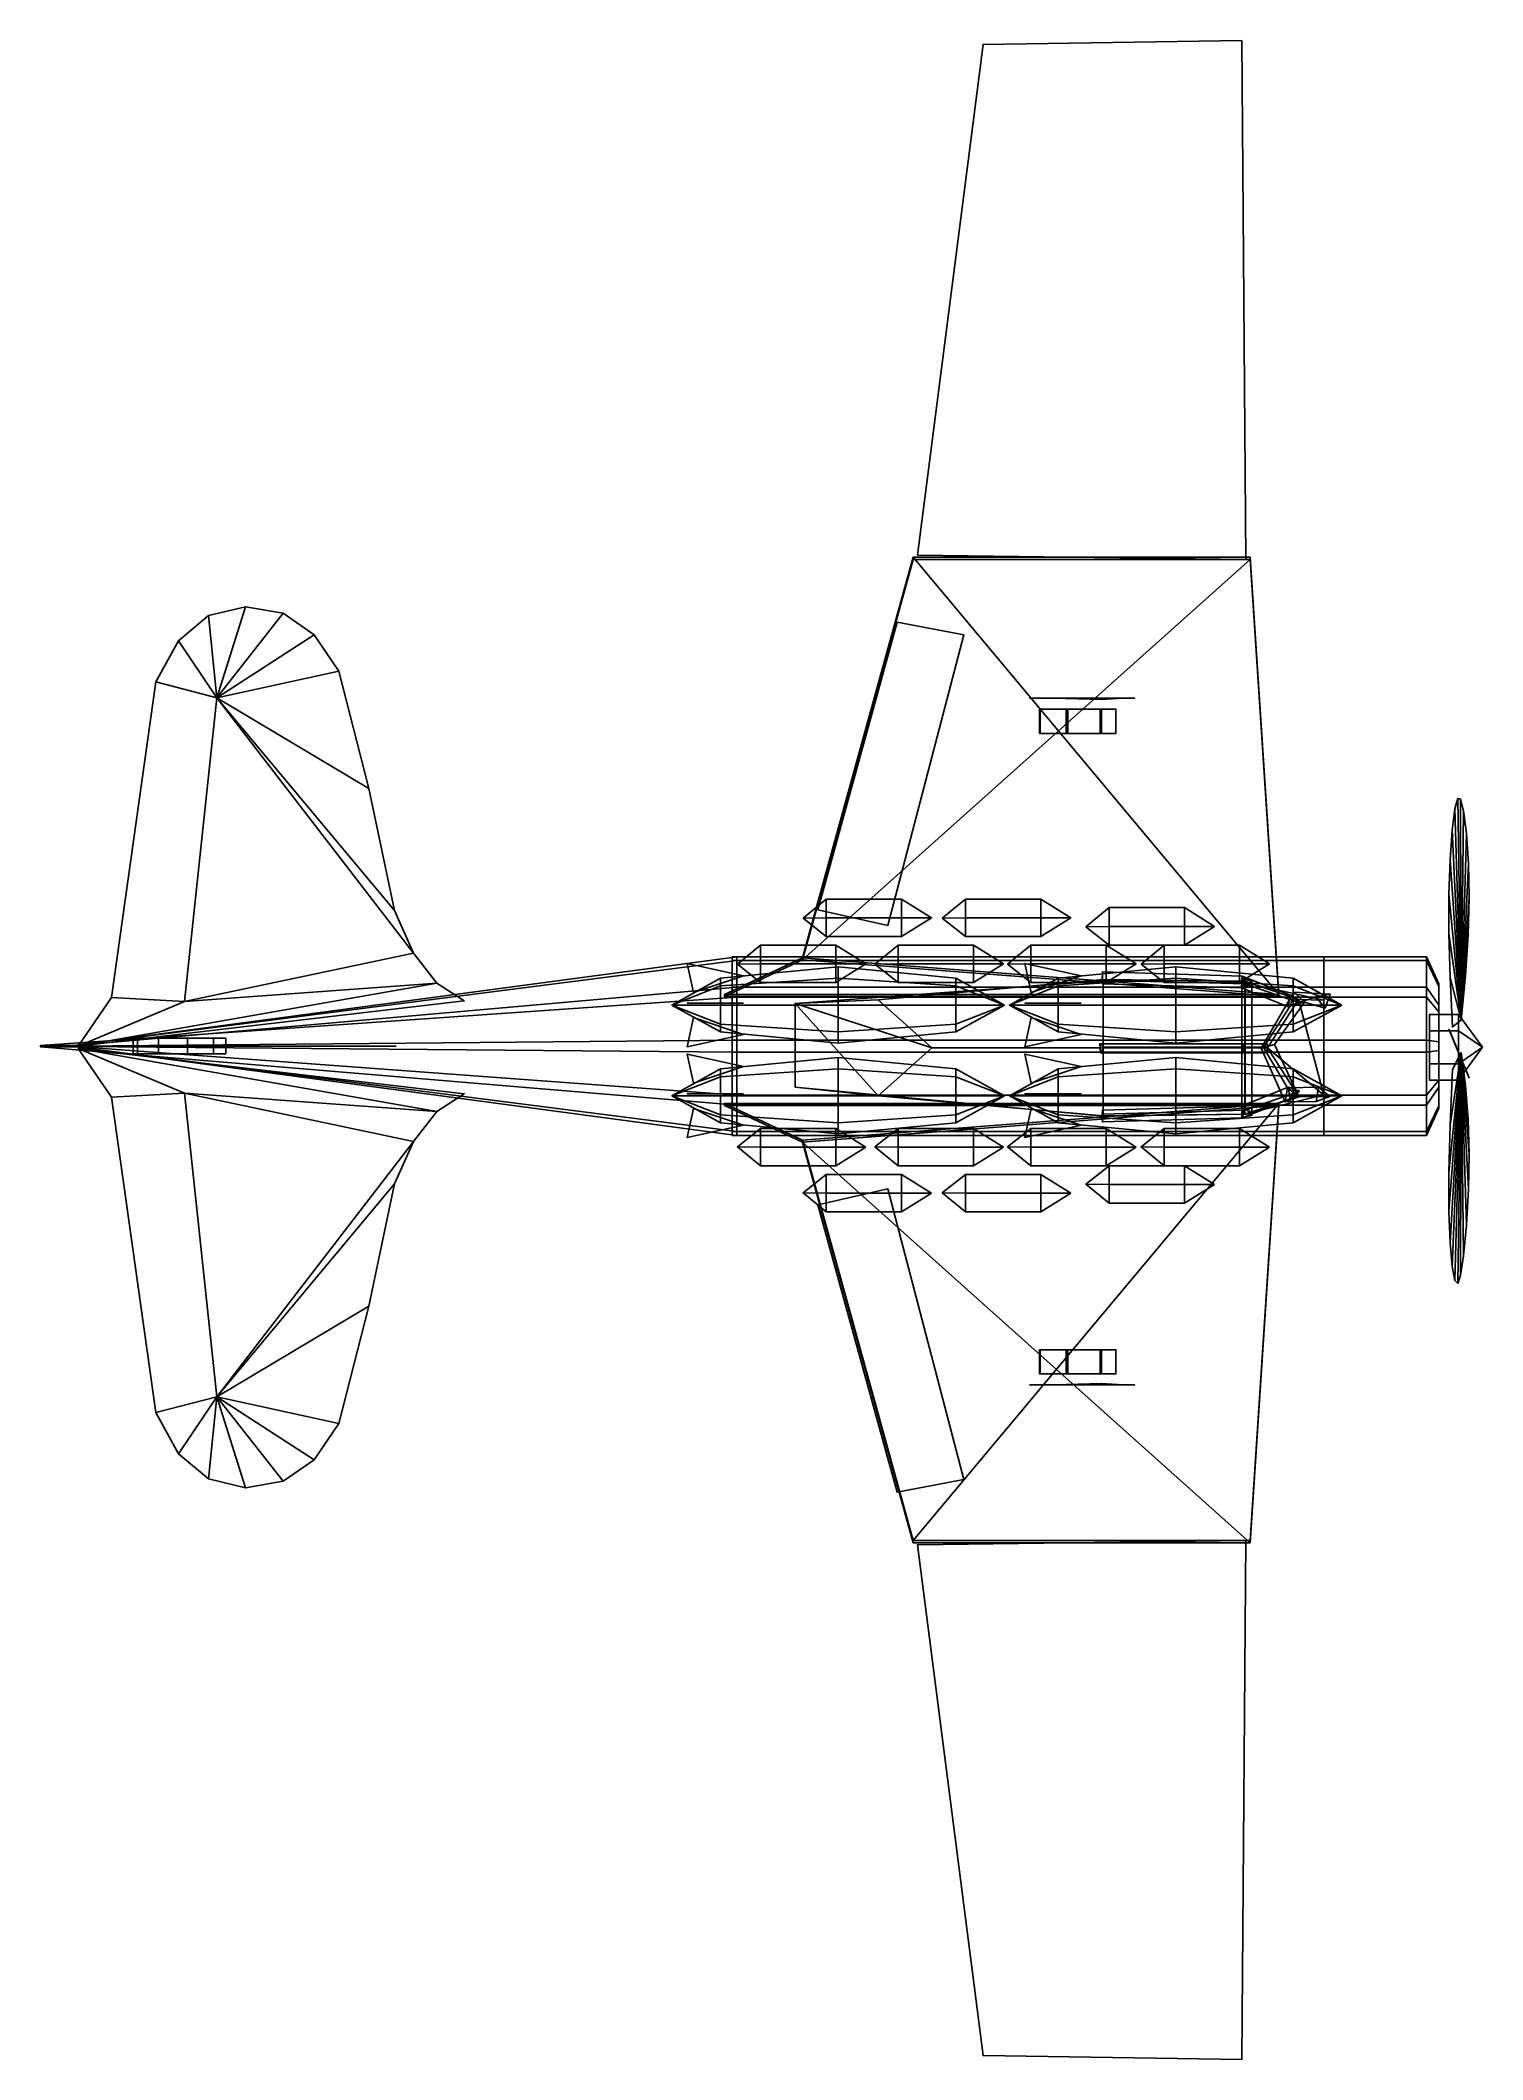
# Model space of a CAD drawing. Header units: metres. Extents: x -42.1 to 28.1, y -49.4 to 49.
import ezdxf

# ---------------------------------------------------------------- set-up
doc = ezdxf.new("R2010")
doc.units = ezdxf.units.M

msp = doc.modelspace()

# ---------------------------------------------------------------- linework, layer by layer
at = {"layer": 'AileDroite', "color": 52}
for points in [[(18.201002, 2.510721, 14.481673), (0.401001, 23.807673, 17.242239), (-4.998999, 4.302053, 14.658104)], [(-4.998999, 4.302053, 14.658104), (0.401001, 23.807673, 17.242239), (0.401001, 23.708088, 17.590345), (-4.998999, 4.202468, 15.669212)], [(-4.998999, 4.202468, 15.669212), (0.401001, 23.708088, 17.590345), (16.801003, 23.708088, 17.590345)], [(-4.998999, 4.202468, 15.669212), (16.801003, 23.708088, 17.590345), (18.201002, 2.411135, 15.492781)], [(18.201002, 2.510721, 14.481673), (16.801003, 23.807673, 17.463238), (0.401001, 23.807673, 17.242239)], [(0.401001, 23.807673, 17.242239), (16.801003, 23.807673, 17.463238), (16.801003, 23.708088, 17.590345), (0.401001, 23.708088, 17.590345)], [(16.801003, 23.807673, 17.463238), (18.201002, 2.510721, 14.481673), (18.201002, 2.411135, 15.492781), (16.801003, 23.708088, 17.590345)], [(18.201002, 2.510721, 14.481673), (-4.998999, 4.302053, 14.658104), (-8.799, 2.510721, 14.481673)], [(-8.799, 2.510721, 14.481673), (-4.998999, 4.302053, 14.658104), (-4.998999, 4.202468, 15.669212), (-8.799, 2.411135, 15.492781)], [(-4.998999, 4.202468, 15.669212), (18.201002, 2.411135, 15.492781), (-8.799, 2.411135, 15.492781)], [(18.201002, 2.510721, 14.481673), (-8.799, 2.510721, 14.481673), (-8.799, 2.411135, 15.492781), (18.201002, 2.411135, 15.492781)]]:
    msp.add_3dface(points, dxfattribs=at)
at = {"layer": 'AileDroiteExt', "color": 54}
msp.add_3dface([(0.601, 23.907124, 17.609949), (3.801001, 48.786743, 20.060375), (16.400999, 48.985779, 20.079977), (16.600998, 23.708086, 17.590345)], dxfattribs=at)
at = {"layer": 'AileGauche', "color": 50}
for points in [[(-4.998999, -4.580197, 15.669212), (-8.799, -2.788864, 15.492781), (18.201002, -2.788864, 15.492781)], [(-8.799, -2.788864, 15.492781), (-4.998999, -4.580197, 15.669212), (-4.998999, -4.679782, 14.658104), (-8.799, -2.88845, 14.481673)], [(18.201002, -2.788864, 15.492781), (-8.799, -2.788864, 15.492781), (-8.799, -2.88845, 14.481673), (18.201002, -2.88845, 14.481673)], [(-4.998999, -4.679782, 14.658104), (18.201002, -2.88845, 14.481673), (-8.799, -2.88845, 14.481673)], [(18.201002, -2.788864, 15.492781), (0.401001, -24.085817, 17.590345), (-4.998999, -4.580197, 15.669212)], [(-4.998999, -4.679782, 14.658104), (16.801003, -24.185402, 17.572237), (18.201002, -2.88845, 14.481673)], [(18.201002, -2.788864, 15.492781), (16.801003, -24.085817, 17.590345), (0.401001, -24.085817, 17.590345)], [(16.801003, -24.085817, 17.590345), (18.201002, -2.788864, 15.492781), (18.201002, -2.88845, 14.481673), (16.801003, -24.185402, 17.572237)], [(-4.998999, -4.580197, 15.669212), (0.401001, -24.085817, 17.590345), (0.401001, -24.185402, 17.336239), (-4.998999, -4.679782, 14.658104)], [(-4.998999, -4.679782, 14.658104), (0.401001, -24.185402, 17.336239), (16.801003, -24.185402, 17.572237)], [(0.401001, -24.085817, 17.590345), (16.801003, -24.085817, 17.590345), (16.801003, -24.185402, 17.572237), (0.401001, -24.185402, 17.336239)]]:
    msp.add_3dface(points, dxfattribs=at)
at = {"layer": 'AileGaucheExt', "color": 53}
msp.add_3dface([(16.600998, -24.085815, 17.590345), (16.400999, -49.363506, 20.079977), (3.801001, -49.164471, 20.060375), (0.601, -24.284853, 17.609949)], dxfattribs=at)
at = {"layer": 'CharniereDroite', "color": 39}
msp.add_3dface([(9.230504, 16.954597, 16.450134), (8.890505, 16.954597, 15.950133), (9.310504, 16.954597, 15.950133)], dxfattribs=at)
at = {"layer": 'CharniereGauche', "color": 40}
msp.add_3dface([(9.310504, -16.505402, 15.950133), (8.890505, -16.505402, 15.950133), (9.230504, -16.505402, 16.450134)], dxfattribs=at)
at = {"layer": 'Cockpit', "color": 1}
for points in [[(16.42189, 3.413064, 25.797575), (16.554905, 3.035476, 26.295914), (9.605486, 3.233476, 26.159945), (9.613752, 3.611063, 25.637636)], [(16.554905, 3.035476, 26.295914), (16.390303, 2.84027, 25.679218), (9.615718, 3.03827, 25.513584), (9.605486, 3.233476, 26.159945)], [(16.390303, 2.84027, 25.679218), (16.42189, 3.413064, 25.797575), (9.613752, 3.611063, 25.637636), (9.615718, 3.03827, 25.513584)], [(18.658251, 1.91627, 23.8834), (18.763548, 2.489064, 23.8834), (16.42189, 3.413064, 25.797575), (16.390303, 2.84027, 25.679218)], [(19.206953, 2.111476, 23.8834), (18.658251, 1.91627, 23.8834), (16.390303, 2.84027, 25.679218), (16.554905, 3.035476, 26.295914)], [(16.568674, 2.808328, 20.616192), (16.409328, 3.265589, 20.616192), (16.409328, 3.315215, 26.070847), (16.568674, 2.918701, 25.802532)], [(16.409328, 3.265589, 20.616192), (16.885, 3.174958, 20.616192), (16.885, 3.236624, 26.017653), (16.409328, 3.315215, 26.070847)], [(16.568674, 2.918701, 25.802532), (16.409328, 3.315215, 26.070847), (16.409328, -0.047227, 28.288916), (16.568674, -0.034857, 27.750385)], [(16.409328, 3.315215, 26.070847), (16.885, 3.236624, 26.017653), (16.885, -0.044765, 28.182158), (16.409328, -0.047227, 28.288916)], [(18.763548, 2.489064, 23.8834), (19.206953, 2.111476, 23.8834), (16.554905, 3.035476, 26.295914), (16.42189, 3.413064, 25.797575)], [(16.885, 3.174958, 20.616192), (16.568674, 2.808328, 20.616192), (16.568674, 2.918701, 25.802532), (16.885, 3.236624, 26.017653)], [(16.885, 3.236624, 26.017653), (16.568674, 2.918701, 25.802532), (16.568674, -0.034857, 27.750385), (16.885, -0.044765, 28.182158)], [(18.933214, 2.627411, 23.996483), (19.451328, 2.137279, 23.893688), (17.997997, 0.072953, 27.681643), (17.349083, -0.106009, 27.977749)], [(18.770252, 1.97227, 23.706676), (18.933214, 2.627411, 23.996483), (17.349083, -0.106009, 27.977749), (17.461195, -0.065205, 27.142988)], [(19.451328, 2.137279, 23.893688), (18.770252, 1.97227, 23.706676), (17.461195, -0.065205, 27.142988), (17.997997, 0.072953, 27.681643)], [(20.00437, 2.40433, 21.631954), (20.713001, 2.523203, 21.631954), (18.933214, 2.627411, 23.996483), (18.770252, 1.97227, 23.706676)], [(20.461634, 1.850075, 21.631954), (20.00437, 2.40433, 21.631954), (18.770252, 1.97227, 23.706676), (19.451328, 2.137279, 23.893688)], [(20.713001, 2.523203, 21.631954), (20.461634, 1.850075, 21.631954), (19.451328, 2.137279, 23.893688), (18.933214, 2.627411, 23.996483)], [(16.423584, 0.111991, 27.971447), (9.484748, 0.111991, 27.981689), (9.514675, -0.324376, 28.037521), (16.437809, -0.324376, 28.035324)], [(16.526583, -0.057644, 28.434031), (9.701419, -0.057644, 28.386087), (9.484748, 0.111991, 27.981689), (16.423584, 0.111991, 27.971447)], [(17.633083, 0.111991, 27.190752), (16.423584, 0.111991, 27.971447), (16.437809, -0.324376, 28.035324), (17.633083, -0.324376, 27.256796)], [(17.633083, -0.057644, 27.669003), (16.526583, -0.057644, 28.434031), (16.423584, 0.111991, 27.971447), (17.633083, 0.111991, 27.190752)], [(17.349083, -0.106009, 27.977749), (17.997997, 0.072953, 27.681643), (19.185249, -2.4691, 23.941467), (18.512119, -2.707761, 24.034416)], [(17.997997, 0.072953, 27.681643), (17.461195, -0.065205, 27.142988), (18.630993, -2.034955, 23.772409), (19.185249, -2.4691, 23.941467)], [(16.437809, -0.324376, 28.035324), (9.514675, -0.324376, 28.037521), (9.701419, -0.057644, 28.386087), (16.526583, -0.057644, 28.434031)], [(16.568674, -0.034857, 27.750385), (16.409328, -0.047227, 28.288916), (16.409328, -3.348088, 25.833588), (16.568674, -2.949998, 25.568527)], [(16.409328, -0.047227, 28.288916), (16.885, -0.044765, 28.182158), (16.885, -3.269167, 25.781055), (16.409328, -3.348088, 25.833588)], [(17.633083, -0.324376, 27.256796), (16.437809, -0.324376, 28.035324), (16.526583, -0.057644, 28.434031), (17.633083, -0.057644, 27.669003)], [(16.885, -0.044765, 28.182158), (16.568674, -0.034857, 27.750385), (16.568674, -2.949998, 25.568527), (16.885, -3.269167, 25.781055)], [(17.461195, -0.065205, 27.142988), (17.349083, -0.106009, 27.977749), (18.512119, -2.707761, 24.034416), (18.630993, -2.034955, 23.772409)], [(9.605486, -3.310937, 26.159945), (9.615718, -3.115731, 25.513584), (16.390303, -2.917731, 25.679218), (16.554905, -3.112937, 26.295914)], [(9.615718, -3.115731, 25.513584), (9.613752, -3.688525, 25.637636), (16.42189, -3.490525, 25.797575), (16.390303, -2.917731, 25.679218)], [(16.390303, -2.917731, 25.679218), (16.42189, -3.490525, 25.797575), (18.763548, -2.566525, 23.8834), (18.658251, -1.993731, 23.8834)], [(16.554905, -3.112937, 26.295914), (16.390303, -2.917731, 25.679218), (18.658251, -1.993731, 23.8834), (19.206953, -2.188937, 23.8834)], [(16.568674, -2.949998, 25.568527), (16.409328, -3.348088, 25.833588), (16.409328, -3.477618, 20.471449), (16.568674, -3.020466, 20.459324)], [(16.42189, -3.490525, 25.797575), (16.554905, -3.112937, 26.295914), (19.206953, -2.188937, 23.8834), (18.763548, -2.566525, 23.8834)], [(16.885, -3.269167, 25.781055), (16.568674, -2.949998, 25.568527), (16.568674, -3.020466, 20.459324), (16.885, -3.386994, 20.469055)], [(18.630993, -2.034955, 23.772409), (18.512119, -2.707761, 24.034416), (20.022121, -2.70364, 21.587219), (20.140993, -1.995076, 21.596571)], [(18.512119, -2.707761, 24.034416), (19.185249, -2.4691, 23.941467), (20.69525, -2.452292, 21.59053), (20.022121, -2.70364, 21.587219)], [(19.185249, -2.4691, 23.941467), (18.630993, -2.034955, 23.772409), (20.140993, -1.995076, 21.596571), (20.69525, -2.452292, 21.59053)], [(9.613752, -3.688525, 25.637636), (9.605486, -3.310937, 26.159945), (16.554905, -3.112937, 26.295914), (16.42189, -3.490525, 25.797575)], [(16.409328, -3.348088, 25.833588), (16.885, -3.269167, 25.781055), (16.885, -3.386994, 20.469055), (16.409328, -3.477618, 20.471449)]]:
    msp.add_3dface(points, dxfattribs=at)
at = {"layer": 'EssieuDroit', "color": 63}
for points in [[(7.390505, 16.954597, 11.236522), (6.243239, 16.954597, 9.739893), (6.070506, 16.954597, 8.270387)], [(7.390505, 16.954597, 11.236522), (6.070506, 16.954597, 8.270387), (7.282156, 16.954597, 6.60115)], [(9.370504, 16.954597, 15.838394), (7.210505, 16.954597, 16.0783), (7.855949, 16.954597, 13.626314)], [(7.390505, 16.954597, 11.236522), (7.282156, 16.954597, 6.60115), (9.566124, 16.874598, 6.331001)], [(7.390505, 16.954597, 11.236522), (9.566124, 16.874598, 6.331001), (10.607548, 16.954596, 7.116648)], [(7.390505, 16.954597, 11.236522), (10.607548, 16.954596, 7.116648), (11.190505, 16.954597, 8.357626)], [(7.390505, 16.954597, 11.236522), (11.190505, 16.954597, 8.357626), (10.646349, 16.954597, 9.849829)], [(7.390505, 16.954597, 11.236522), (10.646349, 16.954597, 9.849829), (9.350505, 16.954597, 11.127472)], [(7.390505, 16.954597, 11.236522), (9.350505, 16.954597, 11.127472), (8.879545, 16.954596, 13.633793)], [(7.390505, 16.954597, 11.236522), (8.879545, 16.954596, 13.633793), (9.370504, 16.954597, 15.838394)], [(7.855949, 16.954597, 13.626314), (7.390505, 16.954597, 11.236522), (9.370504, 16.954597, 15.838394)]]:
    msp.add_3dface(points, dxfattribs=at)
at = {"layer": 'EssieuGauche', "color": 62}
for points in [[(9.350505, -16.505402, 11.164808), (7.282156, -16.505402, 6.625288), (6.070506, -16.505402, 8.299392)], [(9.350505, -16.505402, 11.164808), (6.070506, -16.505402, 8.299392), (6.243239, -16.505402, 9.773183)], [(9.350505, -16.505402, 11.164808), (6.243239, -16.505402, 9.773183), (7.390505, -16.505402, 11.274177)], [(7.210505, -16.505402, 16.13007), (9.370504, -16.505402, 15.889462), (8.879545, -16.5054, 13.678437)], [(8.879545, -16.5054, 13.678437), (9.350505, -16.505402, 11.164808), (7.210505, -16.505402, 16.13007)], [(9.350505, -16.505402, 11.164808), (7.855949, -16.505402, 13.670937), (7.210505, -16.505402, 16.13007)], [(9.350505, -16.505402, 11.164808), (9.566124, -16.425402, 6.354352), (7.282156, -16.505402, 6.625288)], [(9.350505, -16.505402, 11.164808), (7.390505, -16.505402, 11.274177), (7.855949, -16.505402, 13.670937)], [(9.350505, -16.505402, 11.164808), (10.607548, -16.5054, 7.142289), (9.566124, -16.425402, 6.354352)], [(9.350505, -16.505402, 11.164808), (11.190505, -16.505402, 8.386886), (10.607548, -16.5054, 7.142289)], [(9.350505, -16.505402, 11.164808), (10.646349, -16.505402, 9.883439), (11.190505, -16.505402, 8.386886)]]:
    msp.add_3dface(points, dxfattribs=at)
at = {"layer": 'Fuselage', "color": 58}
for points in [[(20.401001, 2.871346, 21.518616), (-8.418999, 2.871346, 21.518616), (-8.418999, 4.348248, 19.172827), (20.401001, 4.348248, 19.172827)], [(20.401001, 4.348248, 19.172827), (-8.418999, 4.348248, 19.172827), (-8.418999, 4.164268, 16.40694), (20.401001, 4.164268, 16.40694)], [(20.401001, 4.164268, 16.40694), (-8.418999, 4.164268, 16.40694), (-8.418999, 2.389679, 14.277434), (20.401001, 2.389679, 14.277434)], [(20.401001, 0.297686, 22.548296), (-8.418999, 0.297686, 22.548296), (-8.418999, 2.871346, 21.518616), (20.401001, 2.871346, 21.518616)], [(20.401001, 2.389679, 14.277434), (-8.418999, 2.389679, 14.277434), (-8.418999, -0.297687, 13.597705), (20.401001, -0.297687, 13.597705)], [(20.401001, -2.38968, 21.868567), (-8.418999, -2.38968, 21.868567), (-8.418999, 0.297686, 22.548296), (20.401001, 0.297686, 22.548296)], [(20.401001, -0.297687, 13.597705), (-8.418999, -0.297687, 13.597705), (-8.418999, -2.871345, 14.627386), (20.401001, -2.871345, 14.627386)], [(20.401001, -4.164268, 19.739059), (-8.418999, -4.164268, 19.739059), (-8.418999, -2.38968, 21.868567), (20.401001, -2.38968, 21.868567)], [(20.401001, -2.871345, 14.627386), (-8.418999, -2.871345, 14.627386), (-8.418999, -4.348248, 16.973173), (20.401001, -4.348248, 16.973173)], [(20.401001, -4.348248, 16.973173), (-8.418999, -4.348248, 16.973173), (-8.418999, -4.164268, 19.739059), (20.401001, -4.164268, 19.739059)]]:
    msp.add_3dface(points, dxfattribs=at)
at = {"layer": 'FuselageArriere', "color": 59}
for points in [[(-8.198999, 4.164268, 16.40694), (-40.398998, 0.040384, 18.639971), (-42.118999, 0.023174, 18.075218), (-8.198999, 2.389679, 14.277434)], [(-8.198999, 2.871346, 21.518616), (-40.398998, 0.027845, 21.195807), (-40.398998, 0.042168, 20.022913), (-8.198999, 4.348248, 19.172827)], [(-8.198999, 4.348248, 19.172827), (-40.398998, 0.042168, 20.022913), (-40.398998, 0.040384, 18.639971), (-8.198999, 4.164268, 16.40694)], [(-8.198999, 2.389679, 14.277434), (-42.118999, 0.023174, 18.075218), (-42.118999, -0.002887, 17.735352), (-8.198999, -0.297687, 13.597705)], [(-8.198999, 0.297686, 22.548296), (-40.398998, 0.002887, 21.710648), (-40.398998, 0.027845, 21.195807), (-8.198999, 2.871346, 21.518616)], [(-8.198999, -2.38968, 21.868567), (-40.398998, -0.023174, 21.370781), (-40.398998, 0.002887, 21.710648), (-8.198999, 0.297686, 22.548296)], [(-8.198999, -0.297687, 13.597705), (-42.118999, -0.002887, 17.735352), (-42.118999, -0.027845, 18.250193), (-8.198999, -2.871345, 14.627386)], [(-8.198999, -2.871345, 14.627386), (-42.118999, -0.027845, 18.250193), (-40.398998, -0.042167, 18.923088), (-8.198999, -4.348248, 16.973173)], [(-8.198999, -4.164268, 19.739059), (-40.398998, -0.040383, 20.30603), (-40.398998, -0.023174, 21.370781), (-8.198999, -2.38968, 21.868567)], [(-8.198999, -4.348248, 16.973173), (-40.398998, -0.042167, 18.923088), (-40.398998, -0.040383, 20.30603), (-8.198999, -4.164268, 19.739059)]]:
    msp.add_3dface(points, dxfattribs=at)
at = {"layer": 'FuselageAvant', "color": 51}
for points in [[(25.400999, 2.871346, 21.518616), (20.401001, 2.871346, 21.518616), (20.401001, 4.348248, 19.172827), (25.400999, 4.348248, 19.172827)], [(25.400999, 4.348248, 19.172827), (20.401001, 4.348248, 19.172827), (20.401001, 4.164268, 16.40694), (25.400999, 4.164268, 16.40694)], [(25.400999, 4.164268, 16.40694), (20.401001, 4.164268, 16.40694), (20.401001, 2.389679, 14.277434), (25.400999, 2.389679, 14.277434)], [(26.000999, 2, 20.473), (25.400999, 2.871346, 21.518616), (25.400999, 4.348248, 19.172827), (26.000999, 3.028719, 18.839071)], [(26.000999, 3.028719, 18.839071), (25.400999, 4.348248, 19.172827), (25.400999, 4.164268, 16.40694), (26.000999, 2.900569, 16.912527)], [(26.000999, 2.900569, 16.912527), (25.400999, 4.164268, 16.40694), (25.400999, 2.389679, 14.277434), (26.000999, 1.664501, 15.429246)], [(26.000999, -2, 15.673), (26.000999, 2, 20.473), (26.000999, 3.028719, 18.839071)], [(26.000999, -2, 15.673), (26.000999, 3.028719, 18.839071), (26.000999, 2.900569, 16.912527)], [(25.400999, 0.297686, 22.548296), (20.401001, 0.297686, 22.548296), (20.401001, 2.871346, 21.518616), (25.400999, 2.871346, 21.518616)], [(25.400999, 2.389679, 14.277434), (20.401001, 2.389679, 14.277434), (20.401001, -0.297687, 13.597705), (25.400999, -0.297687, 13.597705)], [(26.000999, 0.207349, 21.190212), (25.400999, 0.297686, 22.548296), (25.400999, 2.871346, 21.518616), (26.000999, 2, 20.473)], [(26.000999, 1.664501, 15.429246), (25.400999, 2.389679, 14.277434), (25.400999, -0.297687, 13.597705), (26.000999, -0.20735, 14.955789)], [(26.000999, -2, 15.673), (26.000999, 2.900569, 16.912527), (26.000999, 1.664501, 15.429246)], [(26.000999, -2, 15.673), (26.000999, 0.207349, 21.190212), (26.000999, 2, 20.473)], [(26.000999, -2, 15.673), (26.000999, 1.664501, 15.429246), (26.000999, -0.20735, 14.955789)], [(25.400999, -2.38968, 21.868567), (20.401001, -2.38968, 21.868567), (20.401001, 0.297686, 22.548296), (25.400999, 0.297686, 22.548296)], [(26.000999, -1.664502, 20.716755), (25.400999, -2.38968, 21.868567), (25.400999, 0.297686, 22.548296), (26.000999, 0.207349, 21.190212)], [(26.000999, -2, 15.673), (26.000999, -1.664502, 20.716755), (26.000999, 0.207349, 21.190212)], [(25.400999, -0.297687, 13.597705), (20.401001, -0.297687, 13.597705), (20.401001, -2.871345, 14.627386), (25.400999, -2.871345, 14.627386)], [(26.000999, -0.20735, 14.955789), (25.400999, -0.297687, 13.597705), (25.400999, -2.871345, 14.627386), (26.000999, -2, 15.673)], [(26.000999, -2.90057, 19.233473), (25.400999, -4.164268, 19.739059), (25.400999, -2.38968, 21.868567), (26.000999, -1.664502, 20.716755)], [(26.000999, -2, 15.673), (26.000999, -2.90057, 19.233473), (26.000999, -1.664502, 20.716755)], [(25.400999, -4.164268, 19.739059), (20.401001, -4.164268, 19.739059), (20.401001, -2.38968, 21.868567), (25.400999, -2.38968, 21.868567)], [(25.400999, -2.871345, 14.627386), (20.401001, -2.871345, 14.627386), (20.401001, -4.348248, 16.973173), (25.400999, -4.348248, 16.973173)], [(26.000999, -2, 15.673), (25.400999, -2.871345, 14.627386), (25.400999, -4.348248, 16.973173), (26.000999, -3.028718, 17.306931)], [(26.000999, -3.028718, 17.306931), (25.400999, -4.348248, 16.973173), (25.400999, -4.164268, 19.739059), (26.000999, -2.90057, 19.233473)], [(26.000999, -2, 15.673), (26.000999, -3.028718, 17.306931), (26.000999, -2.90057, 19.233473)], [(25.400999, -4.348248, 16.973173), (20.401001, -4.348248, 16.973173), (20.401001, -4.164268, 19.739059), (25.400999, -4.164268, 19.739059)]]:
    msp.add_3dface(points, dxfattribs=at)
at = {"layer": 'Gouvernail', "color": 48}
for points in [[(-40.551998, 0.002887, 22.609648), (-40.398998, -0.023174, 21.370781), (-24.798998, 0.002887, 22.510647)], [(-37.594002, 0.002887, 23.053648), (-40.551998, 0.002887, 22.609648), (-24.798998, 0.002887, 22.510647)], [(-37.398994, 0.002887, 39.310646), (-39.668999, 0.002887, 36.659641), (-38.486, 0.002887, 36.511642)], [(-37.398994, 0.002887, 39.310646), (-38.486, 0.002887, 36.511642), (-37.594002, 0.002887, 23.053648)], [(-24.798998, 0.002887, 22.510647), (-37.398994, 0.002887, 39.310646), (-37.594002, 0.002887, 23.053648)], [(-24.798998, 0.002887, 22.510647), (-35.230995, 0.002887, 38.894646), (-37.398994, 0.002887, 39.310646)], [(-24.798998, 0.002887, 22.510647), (-32.887001, 0.002887, 37.006649), (-35.230995, 0.002887, 38.894646)], [(-24.798998, 0.002887, 22.510647), (-30.366997, 0.002887, 33.646648), (-32.887001, 0.002887, 37.006649)], [(-24.798998, 0.002887, 22.510647), (-27.671001, 0.002887, 28.814644), (-30.366997, 0.002887, 33.646648)]]:
    msp.add_3dface(points, dxfattribs=at)
at = {"layer": 'HBomb1', "color": 38}
for points in [[(7.453436, 3.315819, 11.655283), (7.453436, 2.931102, 12.584071), (5.081002, 2.002313, 11.655283)], [(7.453437, 2.931102, 10.726494), (7.453436, 3.315819, 11.655283), (5.081002, 2.002313, 11.655283)], [(13.181002, 3.85989, 11.655283), (13.181002, 3.315819, 12.968788), (7.453436, 2.931102, 12.584071), (7.453436, 3.315819, 11.655283)], [(13.181002, 3.315819, 10.341777), (13.181002, 3.85989, 11.655283), (7.453436, 3.315819, 11.655283), (7.453437, 2.931102, 10.726494)], [(13.181002, 3.315819, 12.968788), (13.181002, 2.002313, 13.51286), (7.453436, 2.002313, 12.968788), (7.453436, 2.931102, 12.584071)], [(13.181002, 2.002313, 9.797705), (13.181002, 3.315819, 10.341777), (7.453437, 2.931102, 10.726494), (7.453437, 2.002313, 10.341778)], [(18.908567, 3.315819, 11.655283), (18.908567, 2.931102, 12.584071), (13.181002, 3.315819, 12.968788), (13.181002, 3.85989, 11.655283)], [(18.908567, 2.931102, 10.726495), (18.908567, 3.315819, 11.655283), (13.181002, 3.85989, 11.655283), (13.181002, 3.315819, 10.341777)], [(18.908567, 2.931102, 12.584071), (18.908567, 2.002313, 12.968788), (13.181002, 2.002313, 13.51286), (13.181002, 3.315819, 12.968788)], [(18.908567, 2.002313, 10.341778), (18.908567, 2.931102, 10.726495), (13.181002, 3.315819, 10.341777), (13.181002, 2.002313, 9.797705)], [(21.281002, 2.002313, 11.655283), (21.281002, 2.002313, 11.655283), (18.908567, 2.931102, 12.584071), (18.908567, 3.315819, 11.655283)], [(21.281002, 2.002313, 11.655283), (21.281002, 2.002313, 11.655283), (18.908567, 3.315819, 11.655283), (18.908567, 2.931102, 10.726495)], [(7.453436, 2.931102, 12.584071), (7.453436, 2.002313, 12.968788), (5.081002, 2.002313, 11.655283)], [(7.453437, 2.002313, 10.341778), (7.453437, 2.931102, 10.726494), (5.081002, 2.002313, 11.655283)], [(7.453437, 1.073525, 10.726494), (7.453437, 2.002313, 10.341778), (5.081002, 2.002313, 11.655283)], [(7.453436, 0.688808, 11.655283), (7.453437, 1.073525, 10.726494), (5.081002, 2.002313, 11.655283)], [(7.453436, 1.073524, 12.584071), (7.453436, 0.688808, 11.655283), (5.081002, 2.002313, 11.655283)], [(7.453436, 2.002313, 12.968788), (7.453436, 1.073524, 12.584071), (5.081002, 2.002313, 11.655283)], [(13.181002, 2.002313, 13.51286), (13.181002, 0.688807, 12.968788), (7.453436, 1.073524, 12.584071), (7.453436, 2.002313, 12.968788)], [(13.181002, 0.688807, 10.341777), (13.181002, 2.002313, 9.797705), (7.453437, 2.002313, 10.341778), (7.453437, 1.073525, 10.726494)], [(18.908567, 1.073525, 10.726495), (18.908567, 2.002313, 10.341778), (13.181002, 2.002313, 9.797705), (13.181002, 0.688807, 10.341777)], [(18.908567, 2.002313, 12.968788), (18.908567, 1.073524, 12.584071), (13.181002, 0.688807, 12.968788), (13.181002, 2.002313, 13.51286)], [(21.281002, 2.002313, 11.655283), (21.281002, 2.002313, 11.655283), (18.908567, 2.002313, 12.968788), (18.908567, 2.931102, 12.584071)], [(21.281002, 2.002313, 11.655283), (21.281002, 2.002313, 11.655283), (18.908567, 2.931102, 10.726495), (18.908567, 2.002313, 10.341778)], [(21.281002, 2.002313, 11.655283), (21.281002, 2.002313, 11.655283), (18.908567, 2.002313, 10.341778), (18.908567, 1.073525, 10.726495)], [(21.281002, 2.002313, 11.655283), (21.281002, 2.002313, 11.655283), (18.908567, 1.073525, 10.726495), (18.908567, 0.688808, 11.655283)], [(21.281002, 2.002313, 11.655283), (21.281002, 2.002313, 11.655283), (18.908567, 0.688808, 11.655283), (18.908567, 1.073524, 12.584071)], [(21.281002, 2.002313, 11.655283), (21.281002, 2.002313, 11.655283), (18.908567, 1.073524, 12.584071), (18.908567, 2.002313, 12.968788)], [(13.181002, 0.144735, 11.655283), (13.181002, 0.688807, 10.341777), (7.453437, 1.073525, 10.726494), (7.453436, 0.688808, 11.655283)], [(13.181002, 0.688807, 12.968788), (13.181002, 0.144735, 11.655283), (7.453436, 0.688808, 11.655283), (7.453436, 1.073524, 12.584071)], [(18.908567, 0.688808, 11.655283), (18.908567, 1.073525, 10.726495), (13.181002, 0.688807, 10.341777), (13.181002, 0.144735, 11.655283)], [(18.908567, 1.073524, 12.584071), (18.908567, 0.688808, 11.655283), (13.181002, 0.144735, 11.655283), (13.181002, 0.688807, 12.968788)]]:
    msp.add_3dface(points, dxfattribs=at)
at = {"layer": 'HBomb1A1', "color": 35}
msp.add_3dface([(8.573437, 2.098808, 10.285282), (5.833436, 2.098808, 9.685283), (6.133437, 2.098808, 11.105283)], dxfattribs=at)
at = {"layer": 'HBomb1A2', "color": 36}
msp.add_3dface([(8.573437, 0.568808, 11.655283), (5.833436, -0.031192, 11.655283), (6.133437, 1.388808, 11.655283)], dxfattribs=at)
at = {"layer": 'HBomb1A3', "color": 37}
msp.add_3dface([(8.573437, 2.098808, 12.965282), (5.833436, 2.098808, 13.565283), (6.133437, 2.098808, 12.145282)], dxfattribs=at)
at = {"layer": 'HBomb1A4', "color": 34}
msp.add_3dface([(8.573437, 3.428808, 11.655283), (5.833436, 4.028808, 11.655283), (6.133437, 2.608808, 11.655283)], dxfattribs=at)
at = {"layer": 'HBomb2', "color": 23}
for points in [[(13.181002, -0.56011, 11.655283), (13.181002, -1.104181, 12.968788), (7.453436, -1.488898, 12.584071), (7.453436, -1.104182, 11.655283)], [(13.181002, -1.104181, 10.341777), (13.181002, -0.56011, 11.655283), (7.453436, -1.104182, 11.655283), (7.453437, -1.488899, 10.726494)], [(18.908567, -1.104182, 11.655283), (18.908567, -1.488898, 12.584071), (13.181002, -1.104181, 12.968788), (13.181002, -0.56011, 11.655283)], [(18.908567, -1.488899, 10.726495), (18.908567, -1.104182, 11.655283), (13.181002, -0.56011, 11.655283), (13.181002, -1.104181, 10.341777)], [(7.453436, -1.104182, 11.655283), (7.453436, -1.488898, 12.584071), (5.081002, -2.417687, 11.655283)], [(7.453437, -1.488899, 10.726494), (7.453436, -1.104182, 11.655283), (5.081002, -2.417687, 11.655283)], [(7.453436, -1.488898, 12.584071), (7.453436, -2.417687, 12.968788), (5.081002, -2.417687, 11.655283)], [(7.453437, -2.417687, 10.341778), (7.453437, -1.488899, 10.726494), (5.081002, -2.417687, 11.655283)], [(13.181002, -1.104181, 12.968788), (13.181002, -2.417687, 13.51286), (7.453436, -2.417687, 12.968788), (7.453436, -1.488898, 12.584071)], [(13.181002, -2.417687, 9.797705), (13.181002, -1.104181, 10.341777), (7.453437, -1.488899, 10.726494), (7.453437, -2.417687, 10.341778)], [(18.908567, -1.488898, 12.584071), (18.908567, -2.417687, 12.968788), (13.181002, -2.417687, 13.51286), (13.181002, -1.104181, 12.968788)], [(18.908567, -2.417687, 10.341778), (18.908567, -1.488899, 10.726495), (13.181002, -1.104181, 10.341777), (13.181002, -2.417687, 9.797705)], [(21.281002, -2.417687, 11.655283), (21.281002, -2.417687, 11.655283), (18.908567, -1.488898, 12.584071), (18.908567, -1.104182, 11.655283)], [(21.281002, -2.417687, 11.655283), (21.281002, -2.417687, 11.655283), (18.908567, -1.104182, 11.655283), (18.908567, -1.488899, 10.726495)], [(21.281002, -2.417687, 11.655283), (21.281002, -2.417687, 11.655283), (18.908567, -2.417687, 12.968788), (18.908567, -1.488898, 12.584071)], [(21.281002, -2.417687, 11.655283), (21.281002, -2.417687, 11.655283), (18.908567, -1.488899, 10.726495), (18.908567, -2.417687, 10.341778)], [(7.453437, -3.346476, 10.726494), (7.453437, -2.417687, 10.341778), (5.081002, -2.417687, 11.655283)], [(7.453436, -3.731192, 11.655283), (7.453437, -3.346476, 10.726494), (5.081002, -2.417687, 11.655283)], [(7.453436, -3.346476, 12.584071), (7.453436, -3.731192, 11.655283), (5.081002, -2.417687, 11.655283)], [(7.453436, -2.417687, 12.968788), (7.453436, -3.346476, 12.584071), (5.081002, -2.417687, 11.655283)], [(13.181002, -2.417687, 13.51286), (13.181002, -3.731193, 12.968788), (7.453436, -3.346476, 12.584071), (7.453436, -2.417687, 12.968788)], [(13.181002, -3.731193, 10.341777), (13.181002, -2.417687, 9.797705), (7.453437, -2.417687, 10.341778), (7.453437, -3.346476, 10.726494)], [(18.908567, -3.346476, 10.726495), (18.908567, -2.417687, 10.341778), (13.181002, -2.417687, 9.797705), (13.181002, -3.731193, 10.341777)], [(18.908567, -2.417687, 12.968788), (18.908567, -3.346476, 12.584071), (13.181002, -3.731193, 12.968788), (13.181002, -2.417687, 13.51286)], [(21.281002, -2.417687, 11.655283), (21.281002, -2.417687, 11.655283), (18.908567, -2.417687, 10.341778), (18.908567, -3.346476, 10.726495)], [(21.281002, -2.417687, 11.655283), (21.281002, -2.417687, 11.655283), (18.908567, -3.346476, 10.726495), (18.908567, -3.731192, 11.655283)], [(21.281002, -2.417687, 11.655283), (21.281002, -2.417687, 11.655283), (18.908567, -3.731192, 11.655283), (18.908567, -3.346476, 12.584071)], [(21.281002, -2.417687, 11.655283), (21.281002, -2.417687, 11.655283), (18.908567, -3.346476, 12.584071), (18.908567, -2.417687, 12.968788)], [(13.181002, -4.275265, 11.655283), (13.181002, -3.731193, 10.341777), (7.453437, -3.346476, 10.726494), (7.453436, -3.731192, 11.655283)], [(13.181002, -3.731193, 12.968788), (13.181002, -4.275265, 11.655283), (7.453436, -3.731192, 11.655283), (7.453436, -3.346476, 12.584071)], [(18.908567, -3.731192, 11.655283), (18.908567, -3.346476, 10.726495), (13.181002, -3.731193, 10.341777), (13.181002, -4.275265, 11.655283)], [(18.908567, -3.346476, 12.584071), (18.908567, -3.731192, 11.655283), (13.181002, -4.275265, 11.655283), (13.181002, -3.731193, 12.968788)]]:
    msp.add_3dface(points, dxfattribs=at)
at = {"layer": 'HBomb2A1', "color": 20}
msp.add_3dface([(8.573437, -2.321192, 10.285282), (5.833436, -2.321192, 9.685283), (6.133437, -2.321192, 11.105283)], dxfattribs=at)
at = {"layer": 'HBomb2A2', "color": 21}
msp.add_3dface([(8.573437, -3.851192, 11.655283), (5.833436, -4.451192, 11.655283), (6.133437, -3.031192, 11.655283)], dxfattribs=at)
at = {"layer": 'HBomb2A3', "color": 22}
msp.add_3dface([(8.573437, -2.321192, 12.965282), (5.833436, -2.321192, 13.565283), (6.133437, -2.321192, 12.145282)], dxfattribs=at)
at = {"layer": 'HBomb2A4', "color": 19}
msp.add_3dface([(8.573437, -0.991192, 11.655283), (5.833436, -0.391192, 11.655283), (6.133437, -1.811192, 11.655283)], dxfattribs=at)
at = {"layer": 'HBomb3', "color": 28}
for points in [[(-3.258999, -0.56011, 11.655283), (-3.258999, -1.104181, 12.968788), (-8.986564, -1.488898, 12.584071), (-8.986564, -1.104182, 11.655283)], [(-3.258999, -1.104181, 10.341777), (-3.258999, -0.56011, 11.655283), (-8.986564, -1.104182, 11.655283), (-8.986563, -1.488899, 10.726494)], [(2.468566, -1.104182, 11.655283), (2.468566, -1.488898, 12.584071), (-3.258999, -1.104181, 12.968788), (-3.258999, -0.56011, 11.655283)], [(2.468566, -1.488899, 10.726495), (2.468566, -1.104182, 11.655283), (-3.258999, -0.56011, 11.655283), (-3.258999, -1.104181, 10.341777)], [(-8.986564, -1.104182, 11.655283), (-8.986564, -1.488898, 12.584071), (-11.358998, -2.417687, 11.655283)], [(-8.986563, -1.488899, 10.726494), (-8.986564, -1.104182, 11.655283), (-11.358998, -2.417687, 11.655283)], [(-8.986564, -1.488898, 12.584071), (-8.986564, -2.417687, 12.968788), (-11.358998, -2.417687, 11.655283)], [(-8.986563, -2.417687, 10.341778), (-8.986563, -1.488899, 10.726494), (-11.358998, -2.417687, 11.655283)], [(-3.258999, -1.104181, 12.968788), (-3.258999, -2.417687, 13.51286), (-8.986564, -2.417687, 12.968788), (-8.986564, -1.488898, 12.584071)], [(-3.258999, -2.417687, 9.797705), (-3.258999, -1.104181, 10.341777), (-8.986563, -1.488899, 10.726494), (-8.986563, -2.417687, 10.341778)], [(2.468566, -1.488898, 12.584071), (2.468566, -2.417687, 12.968788), (-3.258999, -2.417687, 13.51286), (-3.258999, -1.104181, 12.968788)], [(2.468566, -2.417687, 10.341778), (2.468566, -1.488899, 10.726495), (-3.258999, -1.104181, 10.341777), (-3.258999, -2.417687, 9.797705)], [(4.841001, -2.417687, 11.655283), (4.841001, -2.417687, 11.655283), (2.468566, -1.488898, 12.584071), (2.468566, -1.104182, 11.655283)], [(4.841001, -2.417687, 11.655283), (4.841001, -2.417687, 11.655283), (2.468566, -1.104182, 11.655283), (2.468566, -1.488899, 10.726495)], [(4.841001, -2.417687, 11.655283), (4.841001, -2.417687, 11.655283), (2.468566, -2.417687, 12.968788), (2.468566, -1.488898, 12.584071)], [(4.841001, -2.417687, 11.655283), (4.841001, -2.417687, 11.655283), (2.468566, -1.488899, 10.726495), (2.468566, -2.417687, 10.341778)], [(-8.986563, -3.346476, 10.726494), (-8.986563, -2.417687, 10.341778), (-11.358998, -2.417687, 11.655283)], [(-8.986564, -3.731192, 11.655283), (-8.986563, -3.346476, 10.726494), (-11.358998, -2.417687, 11.655283)], [(-8.986564, -3.346476, 12.584071), (-8.986564, -3.731192, 11.655283), (-11.358998, -2.417687, 11.655283)], [(-8.986564, -2.417687, 12.968788), (-8.986564, -3.346476, 12.584071), (-11.358998, -2.417687, 11.655283)], [(-3.258999, -2.417687, 13.51286), (-3.258999, -3.731193, 12.968788), (-8.986564, -3.346476, 12.584071), (-8.986564, -2.417687, 12.968788)], [(-3.258999, -3.731193, 10.341777), (-3.258999, -2.417687, 9.797705), (-8.986563, -2.417687, 10.341778), (-8.986563, -3.346476, 10.726494)], [(2.468566, -3.346476, 10.726495), (2.468566, -2.417687, 10.341778), (-3.258999, -2.417687, 9.797705), (-3.258999, -3.731193, 10.341777)], [(2.468566, -2.417687, 12.968788), (2.468566, -3.346476, 12.584071), (-3.258999, -3.731193, 12.968788), (-3.258999, -2.417687, 13.51286)], [(4.841001, -2.417687, 11.655283), (4.841001, -2.417687, 11.655283), (2.468566, -2.417687, 10.341778), (2.468566, -3.346476, 10.726495)], [(4.841001, -2.417687, 11.655283), (4.841001, -2.417687, 11.655283), (2.468566, -3.346476, 10.726495), (2.468566, -3.731192, 11.655283)], [(4.841001, -2.417687, 11.655283), (4.841001, -2.417687, 11.655283), (2.468566, -3.731192, 11.655283), (2.468566, -3.346476, 12.584071)], [(4.841001, -2.417687, 11.655283), (4.841001, -2.417687, 11.655283), (2.468566, -3.346476, 12.584071), (2.468566, -2.417687, 12.968788)], [(-3.258999, -4.275265, 11.655283), (-3.258999, -3.731193, 10.341777), (-8.986563, -3.346476, 10.726494), (-8.986564, -3.731192, 11.655283)], [(-3.258999, -3.731193, 12.968788), (-3.258999, -4.275265, 11.655283), (-8.986564, -3.731192, 11.655283), (-8.986564, -3.346476, 12.584071)], [(2.468566, -3.731192, 11.655283), (2.468566, -3.346476, 10.726495), (-3.258999, -3.731193, 10.341777), (-3.258999, -4.275265, 11.655283)], [(2.468566, -3.346476, 12.584071), (2.468566, -3.731192, 11.655283), (-3.258999, -4.275265, 11.655283), (-3.258999, -3.731193, 12.968788)]]:
    msp.add_3dface(points, dxfattribs=at)
at = {"layer": 'HBomb3A1', "color": 25}
msp.add_3dface([(-7.866563, -2.321192, 10.285282), (-10.606564, -2.321192, 9.685283), (-10.306563, -2.321192, 11.105283)], dxfattribs=at)
at = {"layer": 'HBomb3A2', "color": 26}
msp.add_3dface([(-7.866563, -3.851192, 11.655283), (-10.606564, -4.451192, 11.655283), (-10.306563, -3.031192, 11.655283)], dxfattribs=at)
at = {"layer": 'HBomb3A3', "color": 27}
msp.add_3dface([(-7.866563, -2.321192, 12.965282), (-10.606564, -2.321192, 13.565283), (-10.306563, -2.321192, 12.145282)], dxfattribs=at)
at = {"layer": 'HBomb3A4', "color": 24}
msp.add_3dface([(-7.866563, -0.991192, 11.655283), (-10.606564, -0.391192, 11.655283), (-10.306563, -1.811192, 11.655283)], dxfattribs=at)
at = {"layer": 'HBomb4', "color": 33}
for points in [[(-8.986564, 3.315819, 11.655283), (-8.986564, 2.931102, 12.584071), (-11.358998, 2.002313, 11.655283)], [(-8.986563, 2.931102, 10.726494), (-8.986564, 3.315819, 11.655283), (-11.358998, 2.002313, 11.655283)], [(-3.258999, 3.85989, 11.655283), (-3.258999, 3.315819, 12.968788), (-8.986564, 2.931102, 12.584071), (-8.986564, 3.315819, 11.655283)], [(-3.258999, 3.315819, 10.341777), (-3.258999, 3.85989, 11.655283), (-8.986564, 3.315819, 11.655283), (-8.986563, 2.931102, 10.726494)], [(-3.258999, 3.315819, 12.968788), (-3.258999, 2.002313, 13.51286), (-8.986564, 2.002313, 12.968788), (-8.986564, 2.931102, 12.584071)], [(-3.258999, 2.002313, 9.797705), (-3.258999, 3.315819, 10.341777), (-8.986563, 2.931102, 10.726494), (-8.986563, 2.002313, 10.341778)], [(2.468566, 3.315819, 11.655283), (2.468566, 2.931102, 12.584071), (-3.258999, 3.315819, 12.968788), (-3.258999, 3.85989, 11.655283)], [(2.468566, 2.931102, 10.726495), (2.468566, 3.315819, 11.655283), (-3.258999, 3.85989, 11.655283), (-3.258999, 3.315819, 10.341777)], [(2.468566, 2.931102, 12.584071), (2.468566, 2.002313, 12.968788), (-3.258999, 2.002313, 13.51286), (-3.258999, 3.315819, 12.968788)], [(2.468566, 2.002313, 10.341778), (2.468566, 2.931102, 10.726495), (-3.258999, 3.315819, 10.341777), (-3.258999, 2.002313, 9.797705)], [(4.841001, 2.002313, 11.655283), (4.841001, 2.002313, 11.655283), (2.468566, 2.931102, 12.584071), (2.468566, 3.315819, 11.655283)], [(4.841001, 2.002313, 11.655283), (4.841001, 2.002313, 11.655283), (2.468566, 3.315819, 11.655283), (2.468566, 2.931102, 10.726495)], [(-8.986564, 2.931102, 12.584071), (-8.986564, 2.002313, 12.968788), (-11.358998, 2.002313, 11.655283)], [(-8.986563, 2.002313, 10.341778), (-8.986563, 2.931102, 10.726494), (-11.358998, 2.002313, 11.655283)], [(-8.986563, 1.073525, 10.726494), (-8.986563, 2.002313, 10.341778), (-11.358998, 2.002313, 11.655283)], [(-8.986564, 0.688808, 11.655283), (-8.986563, 1.073525, 10.726494), (-11.358998, 2.002313, 11.655283)], [(-8.986564, 1.073524, 12.584071), (-8.986564, 0.688808, 11.655283), (-11.358998, 2.002313, 11.655283)], [(-8.986564, 2.002313, 12.968788), (-8.986564, 1.073524, 12.584071), (-11.358998, 2.002313, 11.655283)], [(-3.258999, 2.002313, 13.51286), (-3.258999, 0.688807, 12.968788), (-8.986564, 1.073524, 12.584071), (-8.986564, 2.002313, 12.968788)], [(-3.258999, 0.688807, 10.341777), (-3.258999, 2.002313, 9.797705), (-8.986563, 2.002313, 10.341778), (-8.986563, 1.073525, 10.726494)], [(2.468566, 1.073525, 10.726495), (2.468566, 2.002313, 10.341778), (-3.258999, 2.002313, 9.797705), (-3.258999, 0.688807, 10.341777)], [(2.468566, 2.002313, 12.968788), (2.468566, 1.073524, 12.584071), (-3.258999, 0.688807, 12.968788), (-3.258999, 2.002313, 13.51286)], [(4.841001, 2.002313, 11.655283), (4.841001, 2.002313, 11.655283), (2.468566, 2.002313, 12.968788), (2.468566, 2.931102, 12.584071)], [(4.841001, 2.002313, 11.655283), (4.841001, 2.002313, 11.655283), (2.468566, 2.931102, 10.726495), (2.468566, 2.002313, 10.341778)], [(4.841001, 2.002313, 11.655283), (4.841001, 2.002313, 11.655283), (2.468566, 2.002313, 10.341778), (2.468566, 1.073525, 10.726495)], [(4.841001, 2.002313, 11.655283), (4.841001, 2.002313, 11.655283), (2.468566, 1.073525, 10.726495), (2.468566, 0.688808, 11.655283)], [(4.841001, 2.002313, 11.655283), (4.841001, 2.002313, 11.655283), (2.468566, 0.688808, 11.655283), (2.468566, 1.073524, 12.584071)], [(4.841001, 2.002313, 11.655283), (4.841001, 2.002313, 11.655283), (2.468566, 1.073524, 12.584071), (2.468566, 2.002313, 12.968788)], [(-3.258999, 0.144735, 11.655283), (-3.258999, 0.688807, 10.341777), (-8.986563, 1.073525, 10.726494), (-8.986564, 0.688808, 11.655283)], [(-3.258999, 0.688807, 12.968788), (-3.258999, 0.144735, 11.655283), (-8.986564, 0.688808, 11.655283), (-8.986564, 1.073524, 12.584071)], [(2.468566, 0.688808, 11.655283), (2.468566, 1.073525, 10.726495), (-3.258999, 0.688807, 10.341777), (-3.258999, 0.144735, 11.655283)], [(2.468566, 1.073524, 12.584071), (2.468566, 0.688808, 11.655283), (-3.258999, 0.144735, 11.655283), (-3.258999, 0.688807, 12.968788)]]:
    msp.add_3dface(points, dxfattribs=at)
at = {"layer": 'HBomb4A1', "color": 30}
msp.add_3dface([(-7.866563, 2.098808, 10.285282), (-10.606564, 2.098808, 9.685283), (-10.306563, 2.098808, 11.105283)], dxfattribs=at)
at = {"layer": 'HBomb4A2', "color": 31}
msp.add_3dface([(-7.866563, 0.568808, 11.655283), (-10.606564, -0.031192, 11.655283), (-10.306563, 1.388808, 11.655283)], dxfattribs=at)
at = {"layer": 'HBomb4A3', "color": 32}
msp.add_3dface([(-7.866563, 2.098808, 12.965282), (-10.606564, 2.098808, 13.565283), (-10.306563, 2.098808, 12.145282)], dxfattribs=at)
at = {"layer": 'HBomb4A4', "color": 29}
msp.add_3dface([(-7.866563, 3.428808, 11.655283), (-10.606564, 4.028808, 11.655283), (-10.306563, 2.608808, 11.655283)], dxfattribs=at)
at = {"layer": 'LBomb1', "color": 18}
for points in [[(12.621163, -4.005752, 13.497169), (12.621163, -4.920777, 14.025461), (11.491697, -4.907333, 12.96888)], [(12.621163, -4.005752, 12.440591), (12.621163, -4.005752, 13.497169), (11.491697, -4.907333, 12.96888)], [(12.621163, -4.920778, 11.912299), (12.621163, -4.005752, 12.440591), (11.491697, -4.907333, 12.96888)], [(12.621163, -5.835803, 12.440591), (12.621163, -4.920778, 11.912299), (11.491697, -4.907333, 12.96888)], [(12.621163, -5.835803, 13.497169), (12.621163, -5.835803, 12.440591), (11.491697, -4.907333, 12.96888)], [(12.621163, -4.920777, 14.025461), (12.621163, -5.835803, 13.497169), (11.491697, -4.907333, 12.96888)], [(16.289337, -4.005752, 13.497169), (16.289337, -4.920777, 14.025461), (12.621163, -4.920777, 14.025461), (12.621163, -4.005752, 13.497169)], [(16.289337, -4.005752, 12.440591), (16.289337, -4.005752, 13.497169), (12.621163, -4.005752, 13.497169), (12.621163, -4.005752, 12.440591)], [(16.289337, -4.920778, 11.912299), (16.289337, -4.005752, 12.440591), (12.621163, -4.005752, 12.440591), (12.621163, -4.920778, 11.912299)], [(17.750389, -4.920777, 12.96888), (17.750389, -4.920777, 12.96888), (16.289337, -4.920777, 14.025461), (16.289337, -4.005752, 13.497169)], [(17.750389, -4.920777, 12.96888), (17.750389, -4.920777, 12.96888), (16.289337, -4.005752, 13.497169), (16.289337, -4.005752, 12.440591)], [(17.750389, -4.920777, 12.96888), (17.750389, -4.920777, 12.96888), (16.289337, -4.005752, 12.440591), (16.289337, -4.920778, 11.912299)], [(16.289337, -4.920777, 14.025461), (16.289337, -5.835803, 13.497169), (12.621163, -5.835803, 13.497169), (12.621163, -4.920777, 14.025461)], [(16.289337, -5.835803, 12.440591), (16.289337, -4.920778, 11.912299), (12.621163, -4.920778, 11.912299), (12.621163, -5.835803, 12.440591)], [(16.289337, -5.835803, 13.497169), (16.289337, -5.835803, 12.440591), (12.621163, -5.835803, 12.440591), (12.621163, -5.835803, 13.497169)], [(17.750389, -4.920777, 12.96888), (17.750389, -4.920777, 12.96888), (16.289337, -4.920778, 11.912299), (16.289337, -5.835803, 12.440591)], [(17.750389, -4.920777, 12.96888), (17.750389, -4.920777, 12.96888), (16.289337, -5.835803, 12.440591), (16.289337, -5.835803, 13.497169)], [(17.750389, -4.920777, 12.96888), (17.750389, -4.920777, 12.96888), (16.289337, -5.835803, 13.497169), (16.289337, -4.920777, 14.025461)]]:
    msp.add_3dface(points, dxfattribs=at)
at = {"layer": 'LBomb10', "color": 9}
for points in [[(-4.968302, 6.23583, 13.768881), (-4.968302, 6.23583, 13.768881), (-3.838836, 6.249275, 12.712299), (-3.838836, 7.164299, 13.240591)], [(-4.968302, 6.23583, 13.768881), (-4.968302, 6.23583, 13.768881), (-3.838836, 7.164299, 13.240591), (-3.838836, 7.164299, 14.29717)], [(-4.968302, 6.23583, 13.768881), (-4.968302, 6.23583, 13.768881), (-3.838836, 7.164299, 14.29717), (-3.838836, 6.249274, 14.825461)], [(-3.838836, 7.164299, 13.240591), (-3.838836, 6.249275, 12.712299), (-0.170664, 6.249275, 12.712299), (-0.170664, 7.164299, 13.240591)], [(-3.838836, 7.164299, 14.29717), (-3.838836, 7.164299, 13.240591), (-0.170664, 7.164299, 13.240591), (-0.170664, 7.164299, 14.29717)], [(-3.838836, 6.249274, 14.825461), (-3.838836, 7.164299, 14.29717), (-0.170664, 7.164299, 14.29717), (-0.170664, 6.249274, 14.825461)], [(-0.170664, 7.164299, 13.240591), (-0.170664, 6.249275, 12.712299), (1.290389, 6.249274, 13.768881)], [(-0.170664, 7.164299, 14.29717), (-0.170664, 7.164299, 13.240591), (1.290389, 6.249274, 13.768881)], [(-0.170664, 6.249274, 14.825461), (-0.170664, 7.164299, 14.29717), (1.290389, 6.249274, 13.768881)], [(-4.968302, 6.23583, 13.768881), (-4.968302, 6.23583, 13.768881), (-3.838836, 5.334248, 13.240591), (-3.838836, 6.249275, 12.712299)], [(-4.968302, 6.23583, 13.768881), (-4.968302, 6.23583, 13.768881), (-3.838836, 6.249274, 14.825461), (-3.838836, 5.334248, 14.29717)], [(-4.968302, 6.23583, 13.768881), (-4.968302, 6.23583, 13.768881), (-3.838836, 5.334248, 14.29717), (-3.838836, 5.334248, 13.240591)], [(-3.838836, 6.249275, 12.712299), (-3.838836, 5.334248, 13.240591), (-0.170664, 5.334248, 13.240591), (-0.170664, 6.249275, 12.712299)], [(-3.838836, 5.334248, 14.29717), (-3.838836, 6.249274, 14.825461), (-0.170664, 6.249274, 14.825461), (-0.170664, 5.334248, 14.29717)], [(-0.170664, 6.249275, 12.712299), (-0.170664, 5.334248, 13.240591), (1.290389, 6.249274, 13.768881)], [(-0.170664, 5.334248, 14.29717), (-0.170664, 6.249274, 14.825461), (1.290389, 6.249274, 13.768881)], [(-0.170664, 5.334248, 13.240591), (-0.170664, 5.334248, 14.29717), (1.290389, 6.249274, 13.768881)], [(-3.838836, 5.334248, 13.240591), (-3.838836, 5.334248, 14.29717), (-0.170664, 5.334248, 14.29717), (-0.170664, 5.334248, 13.240591)]]:
    msp.add_3dface(points, dxfattribs=at)
at = {"layer": 'LBomb11', "color": 8}
for points in [[(-8.168302, 3.99583, 12.96888), (-8.168302, 3.99583, 12.96888), (-7.038836, 4.009274, 11.912299), (-7.038836, 4.924299, 12.440591)], [(-8.168302, 3.99583, 12.96888), (-8.168302, 3.99583, 12.96888), (-7.038836, 4.924299, 12.440591), (-7.038836, 4.924299, 13.497169)], [(-8.168302, 3.99583, 12.96888), (-8.168302, 3.99583, 12.96888), (-7.038836, 4.924299, 13.497169), (-7.038836, 4.009274, 14.025461)], [(-7.038836, 4.924299, 12.440591), (-7.038836, 4.009274, 11.912299), (-3.370663, 4.009274, 11.912299), (-3.370663, 4.924299, 12.440591)], [(-7.038836, 4.924299, 13.497169), (-7.038836, 4.924299, 12.440591), (-3.370663, 4.924299, 12.440591), (-3.370663, 4.924299, 13.497169)], [(-7.038836, 4.009274, 14.025461), (-7.038836, 4.924299, 13.497169), (-3.370663, 4.924299, 13.497169), (-3.370663, 4.009274, 14.025461)], [(-3.370663, 4.924299, 12.440591), (-3.370663, 4.009274, 11.912299), (-1.909611, 4.009274, 12.96888)], [(-3.370663, 4.924299, 13.497169), (-3.370663, 4.924299, 12.440591), (-1.909611, 4.009274, 12.96888)], [(-3.370663, 4.009274, 14.025461), (-3.370663, 4.924299, 13.497169), (-1.909611, 4.009274, 12.96888)], [(-8.168302, 3.99583, 12.96888), (-8.168302, 3.99583, 12.96888), (-7.038836, 4.009274, 14.025461), (-7.038836, 3.094248, 13.497169)], [(-8.168302, 3.99583, 12.96888), (-8.168302, 3.99583, 12.96888), (-7.038836, 3.094248, 12.440591), (-7.038836, 4.009274, 11.912299)], [(-8.168302, 3.99583, 12.96888), (-8.168302, 3.99583, 12.96888), (-7.038836, 3.094248, 13.497169), (-7.038836, 3.094248, 12.440591)], [(-7.038836, 3.094248, 13.497169), (-7.038836, 4.009274, 14.025461), (-3.370663, 4.009274, 14.025461), (-3.370663, 3.094248, 13.497169)], [(-7.038836, 4.009274, 11.912299), (-7.038836, 3.094248, 12.440591), (-3.370663, 3.094248, 12.440591), (-3.370663, 4.009274, 11.912299)], [(-3.370663, 3.094248, 13.497169), (-3.370663, 4.009274, 14.025461), (-1.909611, 4.009274, 12.96888)], [(-3.370663, 3.094248, 12.440591), (-3.370663, 3.094248, 13.497169), (-1.909611, 4.009274, 12.96888)], [(-3.370663, 4.009274, 11.912299), (-3.370663, 3.094248, 12.440591), (-1.909611, 4.009274, 12.96888)], [(-7.038836, 3.094248, 12.440591), (-7.038836, 3.094248, 13.497169), (-3.370663, 3.094248, 13.497169), (-3.370663, 3.094248, 12.440591)]]:
    msp.add_3dface(points, dxfattribs=at)
at = {"layer": 'LBomb12', "color": 7}
for points in [[(1.811698, 6.23583, 13.768881), (1.811698, 6.23583, 13.768881), (2.941164, 6.249275, 12.712299), (2.941164, 7.164299, 13.240591)], [(1.811698, 6.23583, 13.768881), (1.811698, 6.23583, 13.768881), (2.941164, 7.164299, 13.240591), (2.941164, 7.164299, 14.29717)], [(1.811698, 6.23583, 13.768881), (1.811698, 6.23583, 13.768881), (2.941164, 7.164299, 14.29717), (2.941164, 6.249274, 14.825461)], [(2.941164, 7.164299, 13.240591), (2.941164, 6.249275, 12.712299), (6.609336, 6.249275, 12.712299), (6.609336, 7.164299, 13.240591)], [(2.941164, 7.164299, 14.29717), (2.941164, 7.164299, 13.240591), (6.609336, 7.164299, 13.240591), (6.609336, 7.164299, 14.29717)], [(2.941164, 6.249274, 14.825461), (2.941164, 7.164299, 14.29717), (6.609336, 7.164299, 14.29717), (6.609336, 6.249274, 14.825461)], [(6.609336, 7.164299, 13.240591), (6.609336, 6.249275, 12.712299), (8.070389, 6.249274, 13.768881)], [(6.609336, 7.164299, 14.29717), (6.609336, 7.164299, 13.240591), (8.070389, 6.249274, 13.768881)], [(6.609336, 6.249274, 14.825461), (6.609336, 7.164299, 14.29717), (8.070389, 6.249274, 13.768881)], [(1.811698, 6.23583, 13.768881), (1.811698, 6.23583, 13.768881), (2.941164, 5.334248, 13.240591), (2.941164, 6.249275, 12.712299)], [(1.811698, 6.23583, 13.768881), (1.811698, 6.23583, 13.768881), (2.941164, 6.249274, 14.825461), (2.941164, 5.334248, 14.29717)], [(1.811698, 6.23583, 13.768881), (1.811698, 6.23583, 13.768881), (2.941164, 5.334248, 14.29717), (2.941164, 5.334248, 13.240591)], [(2.941164, 6.249275, 12.712299), (2.941164, 5.334248, 13.240591), (6.609336, 5.334248, 13.240591), (6.609336, 6.249275, 12.712299)], [(2.941164, 5.334248, 14.29717), (2.941164, 6.249274, 14.825461), (6.609336, 6.249274, 14.825461), (6.609336, 5.334248, 14.29717)], [(6.609336, 6.249275, 12.712299), (6.609336, 5.334248, 13.240591), (8.070389, 6.249274, 13.768881)], [(6.609336, 5.334248, 14.29717), (6.609336, 6.249274, 14.825461), (8.070389, 6.249274, 13.768881)], [(6.609336, 5.334248, 13.240591), (6.609336, 5.334248, 14.29717), (8.070389, 6.249274, 13.768881)], [(2.941164, 5.334248, 13.240591), (2.941164, 5.334248, 14.29717), (6.609336, 5.334248, 14.29717), (6.609336, 5.334248, 13.240591)]]:
    msp.add_3dface(points, dxfattribs=at)
at = {"layer": 'LBomb13', "color": 6}
for points in [[(-1.468302, 3.99583, 12.96888), (-1.468302, 3.99583, 12.96888), (-0.338836, 4.009274, 11.912299), (-0.338836, 4.924299, 12.440591)], [(-1.468302, 3.99583, 12.96888), (-1.468302, 3.99583, 12.96888), (-0.338836, 4.924299, 12.440591), (-0.338836, 4.924299, 13.497169)], [(-1.468302, 3.99583, 12.96888), (-1.468302, 3.99583, 12.96888), (-0.338836, 4.924299, 13.497169), (-0.338836, 4.009274, 14.025461)], [(-0.338836, 4.924299, 12.440591), (-0.338836, 4.009274, 11.912299), (3.329336, 4.009274, 11.912299), (3.329336, 4.924299, 12.440591)], [(-0.338836, 4.924299, 13.497169), (-0.338836, 4.924299, 12.440591), (3.329336, 4.924299, 12.440591), (3.329336, 4.924299, 13.497169)], [(-0.338836, 4.009274, 14.025461), (-0.338836, 4.924299, 13.497169), (3.329336, 4.924299, 13.497169), (3.329336, 4.009274, 14.025461)], [(3.329336, 4.924299, 12.440591), (3.329336, 4.009274, 11.912299), (4.790389, 4.009274, 12.96888)], [(3.329336, 4.924299, 13.497169), (3.329336, 4.924299, 12.440591), (4.790389, 4.009274, 12.96888)], [(3.329336, 4.009274, 14.025461), (3.329336, 4.924299, 13.497169), (4.790389, 4.009274, 12.96888)], [(-1.468302, 3.99583, 12.96888), (-1.468302, 3.99583, 12.96888), (-0.338836, 4.009274, 14.025461), (-0.338836, 3.094248, 13.497169)], [(-1.468302, 3.99583, 12.96888), (-1.468302, 3.99583, 12.96888), (-0.338836, 3.094248, 12.440591), (-0.338836, 4.009274, 11.912299)], [(-1.468302, 3.99583, 12.96888), (-1.468302, 3.99583, 12.96888), (-0.338836, 3.094248, 13.497169), (-0.338836, 3.094248, 12.440591)], [(-0.338836, 3.094248, 13.497169), (-0.338836, 4.009274, 14.025461), (3.329336, 4.009274, 14.025461), (3.329336, 3.094248, 13.497169)], [(-0.338836, 4.009274, 11.912299), (-0.338836, 3.094248, 12.440591), (3.329336, 3.094248, 12.440591), (3.329336, 4.009274, 11.912299)], [(3.329336, 3.094248, 13.497169), (3.329336, 4.009274, 14.025461), (4.790389, 4.009274, 12.96888)], [(3.329336, 3.094248, 12.440591), (3.329336, 3.094248, 13.497169), (4.790389, 4.009274, 12.96888)], [(3.329336, 4.009274, 11.912299), (3.329336, 3.094248, 12.440591), (4.790389, 4.009274, 12.96888)], [(-0.338836, 3.094248, 12.440591), (-0.338836, 3.094248, 13.497169), (3.329336, 3.094248, 13.497169), (3.329336, 3.094248, 12.440591)]]:
    msp.add_3dface(points, dxfattribs=at)
at = {"layer": 'LBomb14', "color": 5}
for points in [[(8.811699, 5.81583, 13.92888), (8.811699, 5.81583, 13.92888), (9.941165, 5.829275, 12.872298), (9.941165, 6.744299, 13.40059)], [(8.811699, 5.81583, 13.92888), (8.811699, 5.81583, 13.92888), (9.941165, 6.744299, 13.40059), (9.941165, 6.744299, 14.457169)], [(8.811699, 5.81583, 13.92888), (8.811699, 5.81583, 13.92888), (9.941165, 6.744299, 14.457169), (9.941165, 5.829274, 14.98546)], [(9.941165, 6.744299, 13.40059), (9.941165, 5.829275, 12.872298), (13.609337, 5.829275, 12.872298), (13.609337, 6.744299, 13.40059)], [(9.941165, 6.744299, 14.457169), (9.941165, 6.744299, 13.40059), (13.609337, 6.744299, 13.40059), (13.609337, 6.744299, 14.457169)], [(9.941165, 5.829274, 14.98546), (9.941165, 6.744299, 14.457169), (13.609337, 6.744299, 14.457169), (13.609337, 5.829274, 14.98546)], [(13.609337, 6.744299, 13.40059), (13.609337, 5.829275, 12.872298), (15.070389, 5.829274, 13.92888)], [(13.609337, 6.744299, 14.457169), (13.609337, 6.744299, 13.40059), (15.070389, 5.829274, 13.92888)], [(13.609337, 5.829274, 14.98546), (13.609337, 6.744299, 14.457169), (15.070389, 5.829274, 13.92888)], [(8.811699, 5.81583, 13.92888), (8.811699, 5.81583, 13.92888), (9.941165, 4.914248, 13.40059), (9.941165, 5.829275, 12.872298)], [(8.811699, 5.81583, 13.92888), (8.811699, 5.81583, 13.92888), (9.941165, 5.829274, 14.98546), (9.941165, 4.914248, 14.457169)], [(8.811699, 5.81583, 13.92888), (8.811699, 5.81583, 13.92888), (9.941165, 4.914248, 14.457169), (9.941165, 4.914248, 13.40059)], [(9.941165, 5.829275, 12.872298), (9.941165, 4.914248, 13.40059), (13.609337, 4.914248, 13.40059), (13.609337, 5.829275, 12.872298)], [(9.941165, 4.914248, 14.457169), (9.941165, 5.829274, 14.98546), (13.609337, 5.829274, 14.98546), (13.609337, 4.914248, 14.457169)], [(13.609337, 5.829275, 12.872298), (13.609337, 4.914248, 13.40059), (15.070389, 5.829274, 13.92888)], [(13.609337, 4.914248, 14.457169), (13.609337, 5.829274, 14.98546), (15.070389, 5.829274, 13.92888)], [(13.609337, 4.914248, 13.40059), (13.609337, 4.914248, 14.457169), (15.070389, 5.829274, 13.92888)], [(9.941165, 4.914248, 13.40059), (9.941165, 4.914248, 14.457169), (13.609337, 4.914248, 14.457169), (13.609337, 4.914248, 13.40059)]]:
    msp.add_3dface(points, dxfattribs=at)
at = {"layer": 'LBomb2', "color": 17}
for points in [[(6.121164, -4.005752, 13.497169), (6.121164, -4.920777, 14.025461), (4.991698, -4.907333, 12.96888)], [(6.121164, -4.005752, 12.440591), (6.121164, -4.005752, 13.497169), (4.991698, -4.907333, 12.96888)], [(6.121164, -4.920778, 11.912299), (6.121164, -4.005752, 12.440591), (4.991698, -4.907333, 12.96888)], [(6.121164, -5.835803, 12.440591), (6.121164, -4.920778, 11.912299), (4.991698, -4.907333, 12.96888)], [(6.121164, -5.835803, 13.497169), (6.121164, -5.835803, 12.440591), (4.991698, -4.907333, 12.96888)], [(6.121164, -4.920777, 14.025461), (6.121164, -5.835803, 13.497169), (4.991698, -4.907333, 12.96888)], [(9.789336, -4.005752, 13.497169), (9.789336, -4.920777, 14.025461), (6.121164, -4.920777, 14.025461), (6.121164, -4.005752, 13.497169)], [(9.789336, -4.005752, 12.440591), (9.789336, -4.005752, 13.497169), (6.121164, -4.005752, 13.497169), (6.121164, -4.005752, 12.440591)], [(9.789336, -4.920778, 11.912299), (9.789336, -4.005752, 12.440591), (6.121164, -4.005752, 12.440591), (6.121164, -4.920778, 11.912299)], [(11.250389, -4.920777, 12.96888), (11.250389, -4.920777, 12.96888), (9.789336, -4.920777, 14.025461), (9.789336, -4.005752, 13.497169)], [(11.250389, -4.920777, 12.96888), (11.250389, -4.920777, 12.96888), (9.789336, -4.005752, 13.497169), (9.789336, -4.005752, 12.440591)], [(11.250389, -4.920777, 12.96888), (11.250389, -4.920777, 12.96888), (9.789336, -4.005752, 12.440591), (9.789336, -4.920778, 11.912299)], [(9.789336, -4.920777, 14.025461), (9.789336, -5.835803, 13.497169), (6.121164, -5.835803, 13.497169), (6.121164, -4.920777, 14.025461)], [(9.789336, -5.835803, 12.440591), (9.789336, -4.920778, 11.912299), (6.121164, -4.920778, 11.912299), (6.121164, -5.835803, 12.440591)], [(9.789336, -5.835803, 13.497169), (9.789336, -5.835803, 12.440591), (6.121164, -5.835803, 12.440591), (6.121164, -5.835803, 13.497169)], [(11.250389, -4.920777, 12.96888), (11.250389, -4.920777, 12.96888), (9.789336, -4.920778, 11.912299), (9.789336, -5.835803, 12.440591)], [(11.250389, -4.920777, 12.96888), (11.250389, -4.920777, 12.96888), (9.789336, -5.835803, 12.440591), (9.789336, -5.835803, 13.497169)], [(11.250389, -4.920777, 12.96888), (11.250389, -4.920777, 12.96888), (9.789336, -5.835803, 13.497169), (9.789336, -4.920777, 14.025461)]]:
    msp.add_3dface(points, dxfattribs=at)
at = {"layer": 'LBomb3', "color": 16}
for points in [[(-3.838836, -6.245751, 14.29717), (-3.838836, -7.160777, 14.825461), (-4.968302, -7.147333, 13.768881)], [(-3.838836, -6.245751, 13.240591), (-3.838836, -6.245751, 14.29717), (-4.968302, -7.147333, 13.768881)], [(-3.838836, -7.160778, 12.712299), (-3.838836, -6.245751, 13.240591), (-4.968302, -7.147333, 13.768881)], [(-0.170664, -6.245751, 14.29717), (-0.170664, -7.160777, 14.825461), (-3.838836, -7.160777, 14.825461), (-3.838836, -6.245751, 14.29717)], [(-0.170664, -6.245751, 13.240591), (-0.170664, -6.245751, 14.29717), (-3.838836, -6.245751, 14.29717), (-3.838836, -6.245751, 13.240591)], [(-0.170664, -7.160778, 12.712299), (-0.170664, -6.245751, 13.240591), (-3.838836, -6.245751, 13.240591), (-3.838836, -7.160778, 12.712299)], [(1.290389, -7.160777, 13.768881), (1.290389, -7.160777, 13.768881), (-0.170664, -7.160777, 14.825461), (-0.170664, -6.245751, 14.29717)], [(1.290389, -7.160777, 13.768881), (1.290389, -7.160777, 13.768881), (-0.170664, -6.245751, 14.29717), (-0.170664, -6.245751, 13.240591)], [(1.290389, -7.160777, 13.768881), (1.290389, -7.160777, 13.768881), (-0.170664, -6.245751, 13.240591), (-0.170664, -7.160778, 12.712299)], [(-3.838836, -8.075803, 13.240591), (-3.838836, -7.160778, 12.712299), (-4.968302, -7.147333, 13.768881)], [(-3.838836, -8.075803, 14.29717), (-3.838836, -8.075803, 13.240591), (-4.968302, -7.147333, 13.768881)], [(-3.838836, -7.160777, 14.825461), (-3.838836, -8.075803, 14.29717), (-4.968302, -7.147333, 13.768881)], [(-0.170664, -7.160777, 14.825461), (-0.170664, -8.075803, 14.29717), (-3.838836, -8.075803, 14.29717), (-3.838836, -7.160777, 14.825461)], [(-0.170664, -8.075803, 13.240591), (-0.170664, -7.160778, 12.712299), (-3.838836, -7.160778, 12.712299), (-3.838836, -8.075803, 13.240591)], [(1.290389, -7.160777, 13.768881), (1.290389, -7.160777, 13.768881), (-0.170664, -7.160778, 12.712299), (-0.170664, -8.075803, 13.240591)], [(1.290389, -7.160777, 13.768881), (1.290389, -7.160777, 13.768881), (-0.170664, -8.075803, 13.240591), (-0.170664, -8.075803, 14.29717)], [(1.290389, -7.160777, 13.768881), (1.290389, -7.160777, 13.768881), (-0.170664, -8.075803, 14.29717), (-0.170664, -7.160777, 14.825461)], [(-0.170664, -8.075803, 14.29717), (-0.170664, -8.075803, 13.240591), (-3.838836, -8.075803, 13.240591), (-3.838836, -8.075803, 14.29717)]]:
    msp.add_3dface(points, dxfattribs=at)
at = {"layer": 'LBomb4', "color": 15}
for points in [[(-7.038836, -4.005752, 13.497169), (-7.038836, -4.920777, 14.025461), (-8.168302, -4.907333, 12.96888)], [(-7.038836, -4.005752, 12.440591), (-7.038836, -4.005752, 13.497169), (-8.168302, -4.907333, 12.96888)], [(-7.038836, -4.920778, 11.912299), (-7.038836, -4.005752, 12.440591), (-8.168302, -4.907333, 12.96888)], [(-7.038836, -5.835803, 12.440591), (-7.038836, -4.920778, 11.912299), (-8.168302, -4.907333, 12.96888)], [(-7.038836, -5.835803, 13.497169), (-7.038836, -5.835803, 12.440591), (-8.168302, -4.907333, 12.96888)], [(-7.038836, -4.920777, 14.025461), (-7.038836, -5.835803, 13.497169), (-8.168302, -4.907333, 12.96888)], [(-3.370663, -4.005752, 13.497169), (-3.370663, -4.920777, 14.025461), (-7.038836, -4.920777, 14.025461), (-7.038836, -4.005752, 13.497169)], [(-3.370663, -4.005752, 12.440591), (-3.370663, -4.005752, 13.497169), (-7.038836, -4.005752, 13.497169), (-7.038836, -4.005752, 12.440591)], [(-3.370663, -4.920778, 11.912299), (-3.370663, -4.005752, 12.440591), (-7.038836, -4.005752, 12.440591), (-7.038836, -4.920778, 11.912299)], [(-1.909611, -4.920777, 12.96888), (-1.909611, -4.920777, 12.96888), (-3.370663, -4.920777, 14.025461), (-3.370663, -4.005752, 13.497169)], [(-1.909611, -4.920777, 12.96888), (-1.909611, -4.920777, 12.96888), (-3.370663, -4.005752, 13.497169), (-3.370663, -4.005752, 12.440591)], [(-1.909611, -4.920777, 12.96888), (-1.909611, -4.920777, 12.96888), (-3.370663, -4.005752, 12.440591), (-3.370663, -4.920778, 11.912299)], [(-3.370663, -4.920777, 14.025461), (-3.370663, -5.835803, 13.497169), (-7.038836, -5.835803, 13.497169), (-7.038836, -4.920777, 14.025461)], [(-3.370663, -5.835803, 12.440591), (-3.370663, -4.920778, 11.912299), (-7.038836, -4.920778, 11.912299), (-7.038836, -5.835803, 12.440591)], [(-3.370663, -5.835803, 13.497169), (-3.370663, -5.835803, 12.440591), (-7.038836, -5.835803, 12.440591), (-7.038836, -5.835803, 13.497169)], [(-1.909611, -4.920777, 12.96888), (-1.909611, -4.920777, 12.96888), (-3.370663, -4.920778, 11.912299), (-3.370663, -5.835803, 12.440591)], [(-1.909611, -4.920777, 12.96888), (-1.909611, -4.920777, 12.96888), (-3.370663, -5.835803, 12.440591), (-3.370663, -5.835803, 13.497169)], [(-1.909611, -4.920777, 12.96888), (-1.909611, -4.920777, 12.96888), (-3.370663, -5.835803, 13.497169), (-3.370663, -4.920777, 14.025461)]]:
    msp.add_3dface(points, dxfattribs=at)
at = {"layer": 'LBomb5', "color": 14}
for points in [[(2.941164, -6.245751, 14.29717), (2.941164, -7.160777, 14.825461), (1.811698, -7.147333, 13.768881)], [(2.941164, -6.245751, 13.240591), (2.941164, -6.245751, 14.29717), (1.811698, -7.147333, 13.768881)], [(2.941164, -7.160778, 12.712299), (2.941164, -6.245751, 13.240591), (1.811698, -7.147333, 13.768881)], [(6.609336, -6.245751, 14.29717), (6.609336, -7.160777, 14.825461), (2.941164, -7.160777, 14.825461), (2.941164, -6.245751, 14.29717)], [(6.609336, -6.245751, 13.240591), (6.609336, -6.245751, 14.29717), (2.941164, -6.245751, 14.29717), (2.941164, -6.245751, 13.240591)], [(6.609336, -7.160778, 12.712299), (6.609336, -6.245751, 13.240591), (2.941164, -6.245751, 13.240591), (2.941164, -7.160778, 12.712299)], [(8.070389, -7.160777, 13.768881), (8.070389, -7.160777, 13.768881), (6.609336, -7.160777, 14.825461), (6.609336, -6.245751, 14.29717)], [(8.070389, -7.160777, 13.768881), (8.070389, -7.160777, 13.768881), (6.609336, -6.245751, 14.29717), (6.609336, -6.245751, 13.240591)], [(8.070389, -7.160777, 13.768881), (8.070389, -7.160777, 13.768881), (6.609336, -6.245751, 13.240591), (6.609336, -7.160778, 12.712299)], [(2.941164, -8.075803, 13.240591), (2.941164, -7.160778, 12.712299), (1.811698, -7.147333, 13.768881)], [(2.941164, -8.075803, 14.29717), (2.941164, -8.075803, 13.240591), (1.811698, -7.147333, 13.768881)], [(2.941164, -7.160777, 14.825461), (2.941164, -8.075803, 14.29717), (1.811698, -7.147333, 13.768881)], [(6.609336, -7.160777, 14.825461), (6.609336, -8.075803, 14.29717), (2.941164, -8.075803, 14.29717), (2.941164, -7.160777, 14.825461)], [(6.609336, -8.075803, 13.240591), (6.609336, -7.160778, 12.712299), (2.941164, -7.160778, 12.712299), (2.941164, -8.075803, 13.240591)], [(8.070389, -7.160777, 13.768881), (8.070389, -7.160777, 13.768881), (6.609336, -7.160778, 12.712299), (6.609336, -8.075803, 13.240591)], [(8.070389, -7.160777, 13.768881), (8.070389, -7.160777, 13.768881), (6.609336, -8.075803, 13.240591), (6.609336, -8.075803, 14.29717)], [(8.070389, -7.160777, 13.768881), (8.070389, -7.160777, 13.768881), (6.609336, -8.075803, 14.29717), (6.609336, -7.160777, 14.825461)], [(6.609336, -8.075803, 14.29717), (6.609336, -8.075803, 13.240591), (2.941164, -8.075803, 13.240591), (2.941164, -8.075803, 14.29717)]]:
    msp.add_3dface(points, dxfattribs=at)
at = {"layer": 'LBomb6', "color": 13}
for points in [[(-0.338836, -4.005752, 13.497169), (-0.338836, -4.920777, 14.025461), (-1.468302, -4.907333, 12.96888)], [(-0.338836, -4.005752, 12.440591), (-0.338836, -4.005752, 13.497169), (-1.468302, -4.907333, 12.96888)], [(-0.338836, -4.920778, 11.912299), (-0.338836, -4.005752, 12.440591), (-1.468302, -4.907333, 12.96888)], [(-0.338836, -5.835803, 12.440591), (-0.338836, -4.920778, 11.912299), (-1.468302, -4.907333, 12.96888)], [(-0.338836, -5.835803, 13.497169), (-0.338836, -5.835803, 12.440591), (-1.468302, -4.907333, 12.96888)], [(-0.338836, -4.920777, 14.025461), (-0.338836, -5.835803, 13.497169), (-1.468302, -4.907333, 12.96888)], [(3.329336, -4.005752, 13.497169), (3.329336, -4.920777, 14.025461), (-0.338836, -4.920777, 14.025461), (-0.338836, -4.005752, 13.497169)], [(3.329336, -4.005752, 12.440591), (3.329336, -4.005752, 13.497169), (-0.338836, -4.005752, 13.497169), (-0.338836, -4.005752, 12.440591)], [(3.329336, -4.920778, 11.912299), (3.329336, -4.005752, 12.440591), (-0.338836, -4.005752, 12.440591), (-0.338836, -4.920778, 11.912299)], [(4.790389, -4.920777, 12.96888), (4.790389, -4.920777, 12.96888), (3.329336, -4.920777, 14.025461), (3.329336, -4.005752, 13.497169)], [(4.790389, -4.920777, 12.96888), (4.790389, -4.920777, 12.96888), (3.329336, -4.005752, 13.497169), (3.329336, -4.005752, 12.440591)], [(4.790389, -4.920777, 12.96888), (4.790389, -4.920777, 12.96888), (3.329336, -4.005752, 12.440591), (3.329336, -4.920778, 11.912299)], [(3.329336, -4.920777, 14.025461), (3.329336, -5.835803, 13.497169), (-0.338836, -5.835803, 13.497169), (-0.338836, -4.920777, 14.025461)], [(3.329336, -5.835803, 12.440591), (3.329336, -4.920778, 11.912299), (-0.338836, -4.920778, 11.912299), (-0.338836, -5.835803, 12.440591)], [(3.329336, -5.835803, 13.497169), (3.329336, -5.835803, 12.440591), (-0.338836, -5.835803, 12.440591), (-0.338836, -5.835803, 13.497169)], [(4.790389, -4.920777, 12.96888), (4.790389, -4.920777, 12.96888), (3.329336, -4.920778, 11.912299), (3.329336, -5.835803, 12.440591)], [(4.790389, -4.920777, 12.96888), (4.790389, -4.920777, 12.96888), (3.329336, -5.835803, 12.440591), (3.329336, -5.835803, 13.497169)], [(4.790389, -4.920777, 12.96888), (4.790389, -4.920777, 12.96888), (3.329336, -5.835803, 13.497169), (3.329336, -4.920777, 14.025461)]]:
    msp.add_3dface(points, dxfattribs=at)
at = {"layer": 'LBomb7', "color": 12}
for points in [[(9.941165, -5.825751, 14.457169), (9.941165, -6.740777, 14.98546), (8.811699, -6.727333, 13.92888)], [(9.941165, -5.825751, 13.40059), (9.941165, -5.825751, 14.457169), (8.811699, -6.727333, 13.92888)], [(9.941165, -6.740778, 12.872298), (9.941165, -5.825751, 13.40059), (8.811699, -6.727333, 13.92888)], [(13.609337, -5.825751, 14.457169), (13.609337, -6.740777, 14.98546), (9.941165, -6.740777, 14.98546), (9.941165, -5.825751, 14.457169)], [(13.609337, -5.825751, 13.40059), (13.609337, -5.825751, 14.457169), (9.941165, -5.825751, 14.457169), (9.941165, -5.825751, 13.40059)], [(13.609337, -6.740778, 12.872298), (13.609337, -5.825751, 13.40059), (9.941165, -5.825751, 13.40059), (9.941165, -6.740778, 12.872298)], [(15.070389, -6.740777, 13.92888), (15.070389, -6.740777, 13.92888), (13.609337, -6.740777, 14.98546), (13.609337, -5.825751, 14.457169)], [(15.070389, -6.740777, 13.92888), (15.070389, -6.740777, 13.92888), (13.609337, -5.825751, 14.457169), (13.609337, -5.825751, 13.40059)], [(15.070389, -6.740777, 13.92888), (15.070389, -6.740777, 13.92888), (13.609337, -5.825751, 13.40059), (13.609337, -6.740778, 12.872298)], [(9.941165, -7.655803, 13.40059), (9.941165, -6.740778, 12.872298), (8.811699, -6.727333, 13.92888)], [(9.941165, -7.655803, 14.457169), (9.941165, -7.655803, 13.40059), (8.811699, -6.727333, 13.92888)], [(9.941165, -6.740777, 14.98546), (9.941165, -7.655803, 14.457169), (8.811699, -6.727333, 13.92888)], [(13.609337, -6.740777, 14.98546), (13.609337, -7.655803, 14.457169), (9.941165, -7.655803, 14.457169), (9.941165, -6.740777, 14.98546)], [(13.609337, -7.655803, 13.40059), (13.609337, -6.740778, 12.872298), (9.941165, -6.740778, 12.872298), (9.941165, -7.655803, 13.40059)], [(15.070389, -6.740777, 13.92888), (15.070389, -6.740777, 13.92888), (13.609337, -6.740778, 12.872298), (13.609337, -7.655803, 13.40059)], [(15.070389, -6.740777, 13.92888), (15.070389, -6.740777, 13.92888), (13.609337, -7.655803, 13.40059), (13.609337, -7.655803, 14.457169)], [(15.070389, -6.740777, 13.92888), (15.070389, -6.740777, 13.92888), (13.609337, -7.655803, 14.457169), (13.609337, -6.740777, 14.98546)], [(13.609337, -7.655803, 14.457169), (13.609337, -7.655803, 13.40059), (9.941165, -7.655803, 13.40059), (9.941165, -7.655803, 14.457169)]]:
    msp.add_3dface(points, dxfattribs=at)
at = {"layer": 'LBomb8', "color": 11}
for points in [[(11.491697, 3.99583, 12.96888), (11.491697, 3.99583, 12.96888), (12.621163, 4.009274, 11.912299), (12.621163, 4.924299, 12.440591)], [(11.491697, 3.99583, 12.96888), (11.491697, 3.99583, 12.96888), (12.621163, 4.924299, 12.440591), (12.621163, 4.924299, 13.497169)], [(11.491697, 3.99583, 12.96888), (11.491697, 3.99583, 12.96888), (12.621163, 4.924299, 13.497169), (12.621163, 4.009274, 14.025461)], [(12.621163, 4.924299, 12.440591), (12.621163, 4.009274, 11.912299), (16.289337, 4.009274, 11.912299), (16.289337, 4.924299, 12.440591)], [(12.621163, 4.924299, 13.497169), (12.621163, 4.924299, 12.440591), (16.289337, 4.924299, 12.440591), (16.289337, 4.924299, 13.497169)], [(12.621163, 4.009274, 14.025461), (12.621163, 4.924299, 13.497169), (16.289337, 4.924299, 13.497169), (16.289337, 4.009274, 14.025461)], [(16.289337, 4.924299, 12.440591), (16.289337, 4.009274, 11.912299), (17.750389, 4.009274, 12.96888)], [(16.289337, 4.924299, 13.497169), (16.289337, 4.924299, 12.440591), (17.750389, 4.009274, 12.96888)], [(16.289337, 4.009274, 14.025461), (16.289337, 4.924299, 13.497169), (17.750389, 4.009274, 12.96888)], [(11.491697, 3.99583, 12.96888), (11.491697, 3.99583, 12.96888), (12.621163, 4.009274, 14.025461), (12.621163, 3.094248, 13.497169)], [(11.491697, 3.99583, 12.96888), (11.491697, 3.99583, 12.96888), (12.621163, 3.094248, 12.440591), (12.621163, 4.009274, 11.912299)], [(11.491697, 3.99583, 12.96888), (11.491697, 3.99583, 12.96888), (12.621163, 3.094248, 13.497169), (12.621163, 3.094248, 12.440591)], [(12.621163, 3.094248, 13.497169), (12.621163, 4.009274, 14.025461), (16.289337, 4.009274, 14.025461), (16.289337, 3.094248, 13.497169)], [(12.621163, 4.009274, 11.912299), (12.621163, 3.094248, 12.440591), (16.289337, 3.094248, 12.440591), (16.289337, 4.009274, 11.912299)], [(16.289337, 3.094248, 13.497169), (16.289337, 4.009274, 14.025461), (17.750389, 4.009274, 12.96888)], [(16.289337, 3.094248, 12.440591), (16.289337, 3.094248, 13.497169), (17.750389, 4.009274, 12.96888)], [(16.289337, 4.009274, 11.912299), (16.289337, 3.094248, 12.440591), (17.750389, 4.009274, 12.96888)], [(12.621163, 3.094248, 12.440591), (12.621163, 3.094248, 13.497169), (16.289337, 3.094248, 13.497169), (16.289337, 3.094248, 12.440591)]]:
    msp.add_3dface(points, dxfattribs=at)
at = {"layer": 'LBomb9', "color": 10}
for points in [[(4.991698, 3.99583, 12.96888), (4.991698, 3.99583, 12.96888), (6.121164, 4.009274, 11.912299), (6.121164, 4.924299, 12.440591)], [(4.991698, 3.99583, 12.96888), (4.991698, 3.99583, 12.96888), (6.121164, 4.924299, 12.440591), (6.121164, 4.924299, 13.497169)], [(4.991698, 3.99583, 12.96888), (4.991698, 3.99583, 12.96888), (6.121164, 4.924299, 13.497169), (6.121164, 4.009274, 14.025461)], [(6.121164, 4.924299, 12.440591), (6.121164, 4.009274, 11.912299), (9.789336, 4.009274, 11.912299), (9.789336, 4.924299, 12.440591)], [(6.121164, 4.924299, 13.497169), (6.121164, 4.924299, 12.440591), (9.789336, 4.924299, 12.440591), (9.789336, 4.924299, 13.497169)], [(6.121164, 4.009274, 14.025461), (6.121164, 4.924299, 13.497169), (9.789336, 4.924299, 13.497169), (9.789336, 4.009274, 14.025461)], [(9.789336, 4.924299, 12.440591), (9.789336, 4.009274, 11.912299), (11.250389, 4.009274, 12.96888)], [(9.789336, 4.924299, 13.497169), (9.789336, 4.924299, 12.440591), (11.250389, 4.009274, 12.96888)], [(9.789336, 4.009274, 14.025461), (9.789336, 4.924299, 13.497169), (11.250389, 4.009274, 12.96888)], [(4.991698, 3.99583, 12.96888), (4.991698, 3.99583, 12.96888), (6.121164, 4.009274, 14.025461), (6.121164, 3.094248, 13.497169)], [(4.991698, 3.99583, 12.96888), (4.991698, 3.99583, 12.96888), (6.121164, 3.094248, 12.440591), (6.121164, 4.009274, 11.912299)], [(4.991698, 3.99583, 12.96888), (4.991698, 3.99583, 12.96888), (6.121164, 3.094248, 13.497169), (6.121164, 3.094248, 12.440591)], [(6.121164, 3.094248, 13.497169), (6.121164, 4.009274, 14.025461), (9.789336, 4.009274, 14.025461), (9.789336, 3.094248, 13.497169)], [(6.121164, 4.009274, 11.912299), (6.121164, 3.094248, 12.440591), (9.789336, 3.094248, 12.440591), (9.789336, 4.009274, 11.912299)], [(9.789336, 3.094248, 13.497169), (9.789336, 4.009274, 14.025461), (11.250389, 4.009274, 12.96888)], [(9.789336, 3.094248, 12.440591), (9.789336, 3.094248, 13.497169), (11.250389, 4.009274, 12.96888)], [(9.789336, 4.009274, 11.912299), (9.789336, 3.094248, 12.440591), (11.250389, 4.009274, 12.96888)], [(6.121164, 3.094248, 12.440591), (6.121164, 3.094248, 13.497169), (9.789336, 3.094248, 13.497169), (9.789336, 3.094248, 12.440591)]]:
    msp.add_3dface(points, dxfattribs=at)
at = {"layer": 'Moyeux', "color": 57}
for points in [[(25.54319, 0.74135, 16.764841), (26.958298, 0.74135, 16.730844), (26.958298, 1.54135, 18.116488), (25.544977, 1.54135, 18.150433)], [(25.544977, 1.54135, 18.150433), (26.958298, 1.54135, 18.116488), (26.958298, 0.74135, 19.502125), (25.546764, 0.74135, 19.53602)], [(28.131254, -0.05865, 18.045774), (28.131254, -0.05865, 18.045774), (26.958298, 1.54135, 18.116488), (26.958298, 0.74135, 16.730844)], [(28.131254, -0.05865, 18.045774), (28.131254, -0.05865, 18.045774), (26.958298, 0.74135, 19.502125), (26.958298, 1.54135, 18.116488)], [(25.54319, -0.85865, 16.764841), (26.958298, -0.85865, 16.730844), (26.958298, 0.74135, 16.730844), (25.54319, 0.74135, 16.764841)], [(25.546764, 0.74135, 19.53602), (26.958298, 0.74135, 19.502125), (26.958298, -0.85865, 19.502125), (25.546764, -0.85865, 19.53602)], [(28.131254, -0.05865, 18.045774), (28.131254, -0.05865, 18.045774), (26.958298, 0.74135, 16.730844), (26.958298, -0.85865, 16.730844)], [(28.131254, -0.05865, 18.045774), (28.131254, -0.05865, 18.045774), (26.958298, -0.85865, 19.502125), (26.958298, 0.74135, 19.502125)], [(25.544977, -1.65865, 18.150433), (26.958298, -1.65865, 18.116488), (26.958298, -0.85865, 16.730844), (25.54319, -0.85865, 16.764841)], [(25.546764, -0.85865, 19.53602), (26.958298, -0.85865, 19.502125), (26.958298, -1.65865, 18.116488), (25.544977, -1.65865, 18.150433)], [(28.131254, -0.05865, 18.045774), (28.131254, -0.05865, 18.045774), (26.958298, -0.85865, 16.730844), (26.958298, -1.65865, 18.116488)], [(28.131254, -0.05865, 18.045774), (28.131254, -0.05865, 18.045774), (26.958298, -1.65865, 18.116488), (26.958298, -0.85865, 19.502125)]]:
    msp.add_3dface(points, dxfattribs=at)
at = {"layer": 'Pale1', "color": 42}
for points in [[(27.088846, -0.308079, 16.871126), (26.543777, -9.586179, 12.254333), (26.491251, -8.052102, 13.431883)], [(27.088846, -0.308079, 16.871126), (26.491251, -8.052102, 13.431883), (26.492649, -6.133154, 14.710022)], [(27.088846, -0.308079, 16.871126), (26.492649, -6.133154, 14.710022), (26.547968, -3.829352, 16.088751)], [(27.088846, -0.308079, 16.871126), (26.650225, -10.735402, 11.177371), (26.543777, -9.586179, 12.254333)], [(27.088846, -0.308079, 16.871126), (26.547968, -3.829352, 16.088751), (26.657206, -1.140691, 17.568079)], [(27.088846, -0.308079, 16.871126), (26.784632, -11.42014, 10.329583), (26.650225, -10.735402, 11.177371)], [(27.088846, -0.308079, 16.871126), (26.921043, -11.560777, 9.839534), (26.784632, -11.42014, 10.329583)], [(27.088846, -0.308079, 16.871126), (27.059458, -11.157308, 9.707234), (26.921043, -11.560777, 9.839534)], [(27.088846, -0.308079, 16.871126), (27.199873, -10.209744, 9.932672), (27.059458, -11.157308, 9.707234)], [(27.088846, -0.308079, 16.871126), (27.294825, -1.924694, 15.192872), (27.423155, -3.573998, 13.718222)], [(27.088846, -0.308079, 16.871126), (27.423155, -3.573998, 13.718222), (27.473846, -5.255995, 12.447167)], [(27.088846, -0.308079, 16.871126), (27.473846, -5.255995, 12.447167), (27.44689, -6.970688, 11.379713)], [(27.088846, -0.308079, 16.871126), (27.44689, -6.970688, 11.379713), (27.342293, -8.718067, 10.515859)], [(27.088846, -0.308079, 16.871126), (27.342293, -8.718067, 10.515859), (27.199873, -10.209744, 9.932672)]]:
    msp.add_3dface(points, dxfattribs=at)
at = {"layer": 'Pale2', "color": 41}
for points in [[(27.088846, -0.621095, 19.068878), (26.543777, 0.694819, 29.348288), (26.491251, 0.821629, 27.418539)], [(27.088846, -0.621095, 19.068878), (26.491251, 0.821629, 27.418539), (26.492649, 0.818253, 25.112896)], [(27.088846, -0.621095, 19.068878), (26.492649, 0.818253, 25.112896), (26.547968, 0.684701, 22.431374)], [(27.088846, -0.621095, 19.068878), (26.650225, 0.437832, 30.902161), (26.543777, 0.694819, 29.348288)], [(27.088846, -0.621095, 19.068878), (26.547968, 0.684701, 22.431374), (26.657206, 0.420977, 19.373962)], [(27.088846, -0.621095, 19.068878), (26.784632, 0.113342, 31.942507), (26.650225, 0.437832, 30.902161)], [(27.088846, -0.621095, 19.068878), (26.921043, -0.215984, 32.331696), (26.784632, 0.113342, 31.942507)], [(27.088846, -0.621095, 19.068878), (27.059458, -0.550144, 32.069725), (26.921043, -0.215984, 32.331696)], [(27.088846, -0.621095, 19.068878), (27.199873, -0.889137, 31.15661), (27.059458, -0.550144, 32.069725)], [(27.088846, -0.621095, 19.068878), (27.294825, -1.118367, 21.345432), (27.423155, -1.42819, 23.536049)], [(27.088846, -0.621095, 19.068878), (27.423155, -1.42819, 23.536049), (27.473846, -1.550566, 25.640739)], [(27.088846, -0.621095, 19.068878), (27.473846, -1.550566, 25.640739), (27.44689, -1.485488, 27.6595)], [(27.088846, -0.621095, 19.068878), (27.44689, -1.485488, 27.6595), (27.342293, -1.232967, 29.592323)], [(27.088846, -0.621095, 19.068878), (27.342293, -1.232967, 29.592323), (27.199873, -0.889137, 31.15661)]]:
    msp.add_3dface(points, dxfattribs=at)
at = {"layer": 'Pale3', "color": 43}
for points in [[(27.088846, 1.264292, 17.397881), (26.921043, 12.066853, 9.692614), (26.784632, 11.560287, 9.635011)], [(27.088846, 1.264292, 17.397881), (27.059458, 12.034682, 10.116001), (26.921043, 12.066853, 9.692614)], [(27.088846, 1.264292, 17.397881), (27.199873, 11.463788, 10.905164), (27.059458, 12.034682, 10.116001)], [(27.088846, 1.264292, 17.397881), (26.784632, 11.560287, 9.635011), (26.650225, 10.514995, 9.943193)], [(27.088846, 1.264292, 17.397881), (27.342293, 10.354153, 12.060119), (27.199873, 11.463788, 10.905164)], [(27.088846, 1.264292, 17.397881), (26.650225, 10.514995, 9.943193), (26.543777, 9.080224, 10.592803)], [(27.088846, 1.264292, 17.397881), (27.44689, 8.887362, 13.343903), (27.342293, 10.354153, 12.060119)], [(27.088846, 1.264292, 17.397881), (26.543777, 9.080224, 10.592803), (26.491251, 7.405245, 11.559475)], [(27.088846, 1.264292, 17.397881), (27.473846, 7.244979, 14.519575), (27.44689, 8.887362, 13.343903)], [(27.088846, 1.264292, 17.397881), (26.491251, 7.405245, 11.559475), (26.492649, 5.490047, 12.843229)], [(27.088846, 1.264292, 17.397881), (27.423155, 5.427006, 15.587126), (27.473846, 7.244979, 14.519575)], [(27.088846, 1.264292, 17.397881), (26.492649, 5.490047, 12.843229), (26.547968, 3.334641, 14.444049)], [(27.088846, 1.264292, 17.397881), (27.294825, 3.433445, 16.546562), (27.423155, 5.427006, 15.587126)], [(27.088846, 1.264292, 17.397881), (26.547968, 3.334641, 14.444049), (26.657206, 0.939015, 16.361933)]]:
    msp.add_3dface(points, dxfattribs=at)
at = {"layer": 'PosCam', "color": 61}
msp.add_3dface([(7.864082, -0.078391, 26.268755), (8.671464, -0.078391, 26.131264), (8.36884, -0.078391, 27.023783)], dxfattribs=at)
at = {"layer": 'RoueArriere', "color": 60}
for points in [[(-37.591629, 0.390593, 17.203745), (-37.381306, 0.390593, 15.786692), (-36.365517, 0.390593, 14.776523)], [(-37.591629, 0.390593, 17.203745), (-36.365517, 0.390593, 14.776523), (-34.947319, 0.390593, 14.574067)], [(-37.591629, 0.390593, 17.203745), (-34.947319, 0.390593, 14.574067), (-33.689453, 0.390593, 15.25966)], [(-37.591629, 0.390593, 17.203745), (-33.689453, 0.390593, 15.25966), (-33.091026, 0.390593, 16.56126)], [(-37.591629, -0.371407, 17.203745), (-37.381306, -0.371407, 15.786692), (-37.381306, 0.390593, 15.786692), (-37.591629, 0.390593, 17.203745)], [(-33.091026, -0.371407, 16.56126), (-37.591629, -0.371407, 17.203745), (-37.591629, 0.390593, 17.203745), (-33.091026, 0.390593, 16.56126)], [(-37.381306, -0.371407, 15.786692), (-36.365517, -0.371407, 14.776523), (-36.365517, 0.390593, 14.776523), (-37.381306, 0.390593, 15.786692)], [(-36.365517, -0.371407, 14.776523), (-34.947319, -0.371407, 14.574067), (-34.947319, 0.390593, 14.574067), (-36.365517, 0.390593, 14.776523)], [(-34.947319, -0.371407, 14.574067), (-33.689453, -0.371407, 15.25966), (-33.689453, 0.390593, 15.25966), (-34.947319, 0.390593, 14.574067)], [(-33.689453, -0.371407, 15.25966), (-33.091026, -0.371407, 16.56126), (-33.091026, 0.390593, 16.56126), (-33.689453, 0.390593, 15.25966)], [(-33.091026, -0.371407, 16.56126), (-37.381306, -0.371407, 15.786692), (-37.591629, -0.371407, 17.203745)], [(-33.091026, -0.371407, 16.56126), (-36.365517, -0.371407, 14.776523), (-37.381306, -0.371407, 15.786692)], [(-33.091026, -0.371407, 16.56126), (-34.947319, -0.371407, 14.574067), (-36.365517, -0.371407, 14.776523)], [(-33.091026, -0.371407, 16.56126), (-33.689453, -0.371407, 15.25966), (-34.947319, -0.371407, 14.574067)]]:
    msp.add_3dface(points, dxfattribs=at)
at = {"layer": 'RoueDroite', "color": 3}
for points in [[(7.850252, 15.234597, 9.72625), (6.548119, 15.234597, 8.645773), (6.548119, 16.414597, 8.645773), (7.850252, 16.414597, 9.72625)], [(6.548119, 15.234597, 8.645773), (6.581002, 15.234597, 6.954058), (6.581002, 16.414597, 6.954058), (6.548119, 16.414597, 8.645773)], [(6.581002, 16.414597, 6.954058), (7.850252, 16.414597, 9.72625), (6.548119, 16.414597, 8.645773)], [(6.581002, 15.234597, 6.954058), (7.924141, 15.234597, 5.925), (7.924141, 16.414597, 5.925), (6.581002, 16.414597, 6.954058)], [(6.581002, 16.414597, 6.954058), (7.924141, 16.414597, 5.925), (9.566124, 16.414597, 6.333501)], [(6.581002, 16.414597, 6.954058), (9.566124, 16.414597, 6.333501), (10.270505, 16.414597, 7.871953)], [(6.581002, 16.414597, 6.954058), (10.270505, 16.414597, 7.871953), (9.506869, 16.414597, 9.381867)], [(6.581002, 16.414597, 6.954058), (9.506869, 16.414597, 9.381867), (7.850252, 16.414597, 9.72625)], [(9.506869, 15.234597, 9.381867), (7.850252, 15.234597, 9.72625), (7.850252, 16.414597, 9.72625), (9.506869, 16.414597, 9.381867)], [(7.924141, 15.234597, 5.925), (9.566124, 15.234597, 6.333501), (9.566124, 16.414597, 6.333501), (7.924141, 16.414597, 5.925)], [(10.270505, 15.234597, 7.871953), (9.506869, 15.234597, 9.381867), (9.506869, 16.414597, 9.381867), (10.270505, 16.414597, 7.871953)], [(9.566124, 15.234597, 6.333501), (10.270505, 15.234597, 7.871953), (10.270505, 16.414597, 7.871953), (9.566124, 16.414597, 6.333501)], [(6.548119, 15.234597, 8.645773), (7.850252, 15.234597, 9.72625), (9.506869, 15.234597, 9.381867)], [(6.548119, 15.234597, 8.645773), (9.506869, 15.234597, 9.381867), (10.270505, 15.234597, 7.871953)], [(6.548119, 15.234597, 8.645773), (10.270505, 15.234597, 7.871953), (9.566124, 15.234597, 6.333501)], [(6.548119, 15.234597, 8.645773), (9.566124, 15.234597, 6.333501), (7.924141, 15.234597, 5.925)], [(6.548119, 15.234597, 8.645773), (7.924141, 15.234597, 5.925), (6.581002, 15.234597, 6.954058)]]:
    msp.add_3dface(points, dxfattribs=at)
at = {"layer": 'RoueGauche', "color": 4}
for points in [[(7.850252, -15.965402, 9.72625), (6.548119, -15.965402, 8.645773), (6.548119, -14.785401, 8.645773), (7.850252, -14.785401, 9.72625)], [(6.548119, -15.965402, 8.645773), (6.581002, -15.965402, 6.954058), (6.581002, -14.785401, 6.954058), (6.548119, -14.785401, 8.645773)], [(6.581002, -14.785401, 6.954058), (7.850252, -14.785401, 9.72625), (6.548119, -14.785401, 8.645773)], [(6.581002, -15.965402, 6.954058), (7.924141, -15.965402, 5.925), (7.924141, -14.785401, 5.925), (6.581002, -14.785401, 6.954058)], [(6.581002, -14.785401, 6.954058), (7.924141, -14.785401, 5.925), (9.566124, -14.785401, 6.333501)], [(6.581002, -14.785401, 6.954058), (9.566124, -14.785401, 6.333501), (10.270505, -14.785401, 7.871953)], [(6.581002, -14.785401, 6.954058), (10.270505, -14.785401, 7.871953), (9.506869, -14.785401, 9.381867)], [(6.581002, -14.785401, 6.954058), (9.506869, -14.785401, 9.381867), (7.850252, -14.785401, 9.72625)], [(9.506869, -15.965402, 9.381867), (7.850252, -15.965402, 9.72625), (7.850252, -14.785401, 9.72625), (9.506869, -14.785401, 9.381867)], [(7.924141, -15.965402, 5.925), (9.566124, -15.965402, 6.333501), (9.566124, -14.785401, 6.333501), (7.924141, -14.785401, 5.925)], [(10.270505, -15.965402, 7.871953), (9.506869, -15.965402, 9.381867), (9.506869, -14.785401, 9.381867), (10.270505, -14.785401, 7.871953)], [(9.566124, -15.965402, 6.333501), (10.270505, -15.965402, 7.871953), (10.270505, -14.785401, 7.871953), (9.566124, -14.785401, 6.333501)], [(6.548119, -15.965402, 8.645773), (7.850252, -15.965402, 9.72625), (9.506869, -15.965402, 9.381867)], [(6.548119, -15.965402, 8.645773), (9.506869, -15.965402, 9.381867), (10.270505, -15.965402, 7.871953)], [(6.548119, -15.965402, 8.645773), (10.270505, -15.965402, 7.871953), (9.566124, -15.965402, 6.333501)], [(6.548119, -15.965402, 8.645773), (9.566124, -15.965402, 6.333501), (7.924141, -15.965402, 5.925)], [(6.548119, -15.965402, 8.645773), (7.924141, -15.965402, 5.925), (6.581002, -15.965402, 6.954058)]]:
    msp.add_3dface(points, dxfattribs=at)
at = {"layer": 'StabDroite', "color": 47}
for points in [[(-33.529999, 16.968887, 20.596645), (-35.389004, 19.746885, 20.596645), (-33.931, 20.968887, 20.596645)], [(-33.529999, 16.968887, 20.596645), (-33.931, 20.968887, 20.596645), (-32.125, 21.402885, 20.596645)], [(-33.529999, 16.968887, 20.596645), (-32.125, 21.402885, 20.596645), (-30.300999, 21.080885, 20.596645)], [(-33.529999, 16.968887, 20.596645), (-30.300999, 21.080885, 20.596645), (-28.789003, 20.034885, 20.596645)], [(-33.529999, 16.968887, 20.596645), (-36.499004, 17.736887, 20.596645), (-35.389004, 19.746885, 20.596645)], [(-33.529999, 16.968887, 20.596645), (-28.789003, 20.034885, 20.596645), (-27.588999, 18.264885, 20.596645)], [(-33.529999, 16.968887, 20.596645), (-27.588999, 18.264885, 20.596645), (-26.125002, 12.552885, 20.596645)], [(-35.106998, 2.177887, 20.596645), (-33.529999, 16.968887, 20.596645), (-23.947004, 4.530885, 20.596645)], [(-33.529999, 16.968887, 20.596645), (-26.125002, 12.552885, 20.596645), (-24.877001, 6.600885, 20.596645)], [(-33.529999, 16.968887, 20.596645), (-24.877001, 6.600885, 20.596645), (-23.947004, 4.530885, 20.596645)], [(-23.947004, 4.530885, 20.596645), (-22.813, 3.064885, 20.596645), (-35.106998, 2.177887, 20.596645)], [(-22.813, 3.064885, 20.596645), (-21.474998, 2.202885, 20.596645), (-40.274998, 0.002887, 20.596645)], [(-22.813, 3.064885, 20.596645), (-40.274998, 0.002887, 20.596645), (-35.106998, 2.177887, 20.596645)], [(-40.274998, 0.002887, 20.596645), (-38.656998, 2.374887, 20.596645), (-35.106998, 2.177887, 20.596645)]]:
    msp.add_3dface(points, dxfattribs=at)
at = {"layer": 'StabGauche', "color": 44}
for points in [[(-40.274998, -0.116115, 20.645647), (-38.656998, -2.488114, 20.645647), (-35.106998, -2.291114, 20.645647)], [(-22.813, -3.178112, 20.645647), (-21.474998, -2.316113, 20.645647), (-40.274998, -0.116115, 20.645647)], [(-22.813, -3.178112, 20.645647), (-40.274998, -0.116115, 20.645647), (-35.106998, -2.291114, 20.645647)], [(-35.106998, -2.291114, 20.645647), (-33.529999, -17.082115, 20.645647), (-23.947004, -4.644114, 20.645647)], [(-23.947004, -4.644114, 20.645647), (-22.813, -3.178112, 20.645647), (-35.106998, -2.291114, 20.645647)], [(-33.529999, -17.082115, 20.645647), (-24.877001, -6.714113, 20.645647), (-23.947004, -4.644114, 20.645647)], [(-33.529999, -17.082115, 20.645647), (-26.125002, -12.666113, 20.645647), (-24.877001, -6.714113, 20.645647)], [(-33.529999, -17.082115, 20.645647), (-27.588999, -18.378113, 20.645647), (-26.125002, -12.666113, 20.645647)], [(-33.529999, -17.082115, 20.645647), (-36.499004, -17.850115, 20.645647), (-35.389004, -19.860113, 20.645647)], [(-33.529999, -17.082115, 20.645647), (-35.389004, -19.860113, 20.645647), (-33.931, -21.082115, 20.645647)], [(-33.529999, -17.082115, 20.645647), (-33.931, -21.082115, 20.645647), (-32.125, -21.516113, 20.645647)], [(-33.529999, -17.082115, 20.645647), (-32.125, -21.516113, 20.645647), (-30.300999, -21.194113, 20.645647)], [(-33.529999, -17.082115, 20.645647), (-30.300999, -21.194113, 20.645647), (-28.789003, -20.148113, 20.645647)], [(-33.529999, -17.082115, 20.645647), (-28.789003, -20.148113, 20.645647), (-27.588999, -18.378113, 20.645647)]]:
    msp.add_3dface(points, dxfattribs=at)
at = {"layer": 'Verriere', "color": 2}
for points in [[(9.649001, 3.237273, 26.201731), (-1.308999, 2.256805, 25.672611), (-5.356999, 2.078635, 22.345367), (9.649001, 3.178416, 20.918985)], [(9.649001, -0.078251, 28.590815), (1.299001, -0.078391, 27.456617), (-1.308999, 2.256805, 25.672611), (9.649001, 3.237273, 26.201731)], [(16.549002, -0.078262, 28.497751), (9.649001, -0.078251, 28.590815), (9.649001, 3.237273, 26.201731), (16.549002, 3.156825, 26.166628)], [(16.549002, 3.156825, 26.166628), (9.649001, 3.237273, 26.201731), (9.649001, 3.178416, 20.918985), (16.549002, 3.080958, 21.012047)], [(17.657001, -0.078388, 27.606871), (16.549002, -0.078262, 28.497751), (16.549002, 3.156825, 26.166628), (19.163, 2.278736, 24.098753)], [(19.163, 2.278736, 24.098753), (16.549002, 3.156825, 26.166628), (16.549002, 3.080958, 21.012047), (20.401001, 2.231203, 22.027811)], [(-5.356999, 2.078635, 22.345367), (-1.308999, 2.256805, 25.672611), (1.299001, -0.078391, 27.456617)], [(-5.356999, 2.078635, 22.345367), (1.299001, -0.078391, 27.456617), (-1.308999, -2.413796, 25.67322)], [(-5.356999, 2.078635, 22.345367), (-1.308999, -2.413796, 25.67322), (-5.356999, -1.996086, 22.551098)], [(20.401001, -2.38968, 22.119616), (17.657001, -0.078388, 27.606871), (19.163, 2.278736, 24.098753)], [(20.401001, -2.38968, 22.119616), (19.163, 2.278736, 24.098753), (20.401001, 2.231203, 22.027811)], [(9.649001, -3.394071, 26.202597), (-1.308999, -2.413796, 25.67322), (1.299001, -0.078391, 27.456617), (9.649001, -0.078251, 28.590815)], [(16.549002, -3.313639, 26.167477), (9.649001, -3.394071, 26.202597), (9.649001, -0.078251, 28.590815), (16.549002, -0.078262, 28.497751)], [(19.163, -2.435722, 24.099375), (16.549002, -3.313639, 26.167477), (16.549002, -0.078262, 28.497751), (17.657001, -0.078388, 27.606871)], [(20.401001, -2.38968, 22.119616), (19.163, -2.435722, 24.099375), (17.657001, -0.078388, 27.606871)], [(9.649001, -3.415867, 20.920036), (-5.356999, -1.996086, 22.551098), (-1.308999, -2.413796, 25.67322), (9.649001, -3.394071, 26.202597)], [(20.401001, -2.368654, 22.028561), (16.549002, -3.318409, 21.013075), (16.549002, -3.313639, 26.167477), (19.163, -2.435722, 24.099375)], [(16.549002, -3.318409, 21.013075), (9.649001, -3.415867, 20.920036), (9.649001, -3.394071, 26.202597), (16.549002, -3.313639, 26.167477)]]:
    msp.add_3dface(points, dxfattribs=at)
at = {"layer": 'VolDirection', "color": 49}
for points in [[(-40.974995, 0.002887, 32.590645), (-40.375, 0.002887, 36.110645), (-39.668999, 0.002887, 36.659641)], [(-40.974995, 0.002887, 32.590645), (-39.668999, 0.002887, 36.659641), (-38.486, 0.002887, 36.511642)], [(-40.974995, 0.002887, 32.590645), (-38.486, 0.002887, 36.511642), (-37.594002, 0.002887, 23.053648)], [(-40.974995, 0.002887, 32.590645), (-37.594002, 0.002887, 23.053648), (-40.551998, 0.002887, 22.609648)]]:
    msp.add_3dface(points, dxfattribs=at)
at = {"layer": 'VoletDroit', "color": 55}
msp.add_3dface([(-0.379998, 20.649349, 17.04183), (2.867001, 20.034325, 16.981255), (-0.843999, 5.876827, 15.586863), (-4.245998, 6.646105, 15.66263)], dxfattribs=at)
at = {"layer": 'VoletGauche', "color": 56}
msp.add_3dface([(-4.246, -7.725927, 15.816628), (-0.844001, -6.95665, 15.740861), (2.867003, -21.114145, 17.135256), (-0.379996, -21.72917, 17.195829)], dxfattribs=at)
at = {"layer": 'VolProfDroite', "color": 46}
msp.add_3dface([(-38.656998, 2.374887, 20.596645), (-36.499004, 17.736887, 20.596645), (-33.529999, 16.968887, 20.596645), (-35.106998, 2.177887, 20.596645)], dxfattribs=at)
at = {"layer": 'VolProfGauche', "color": 45}
msp.add_3dface([(-38.656998, -2.488114, 20.645647), (-36.499004, -17.850115, 20.645647), (-33.529999, -17.082115, 20.645647), (-35.106998, -2.291114, 20.645647)], dxfattribs=at)

doc.saveas('drawing.dxf')
